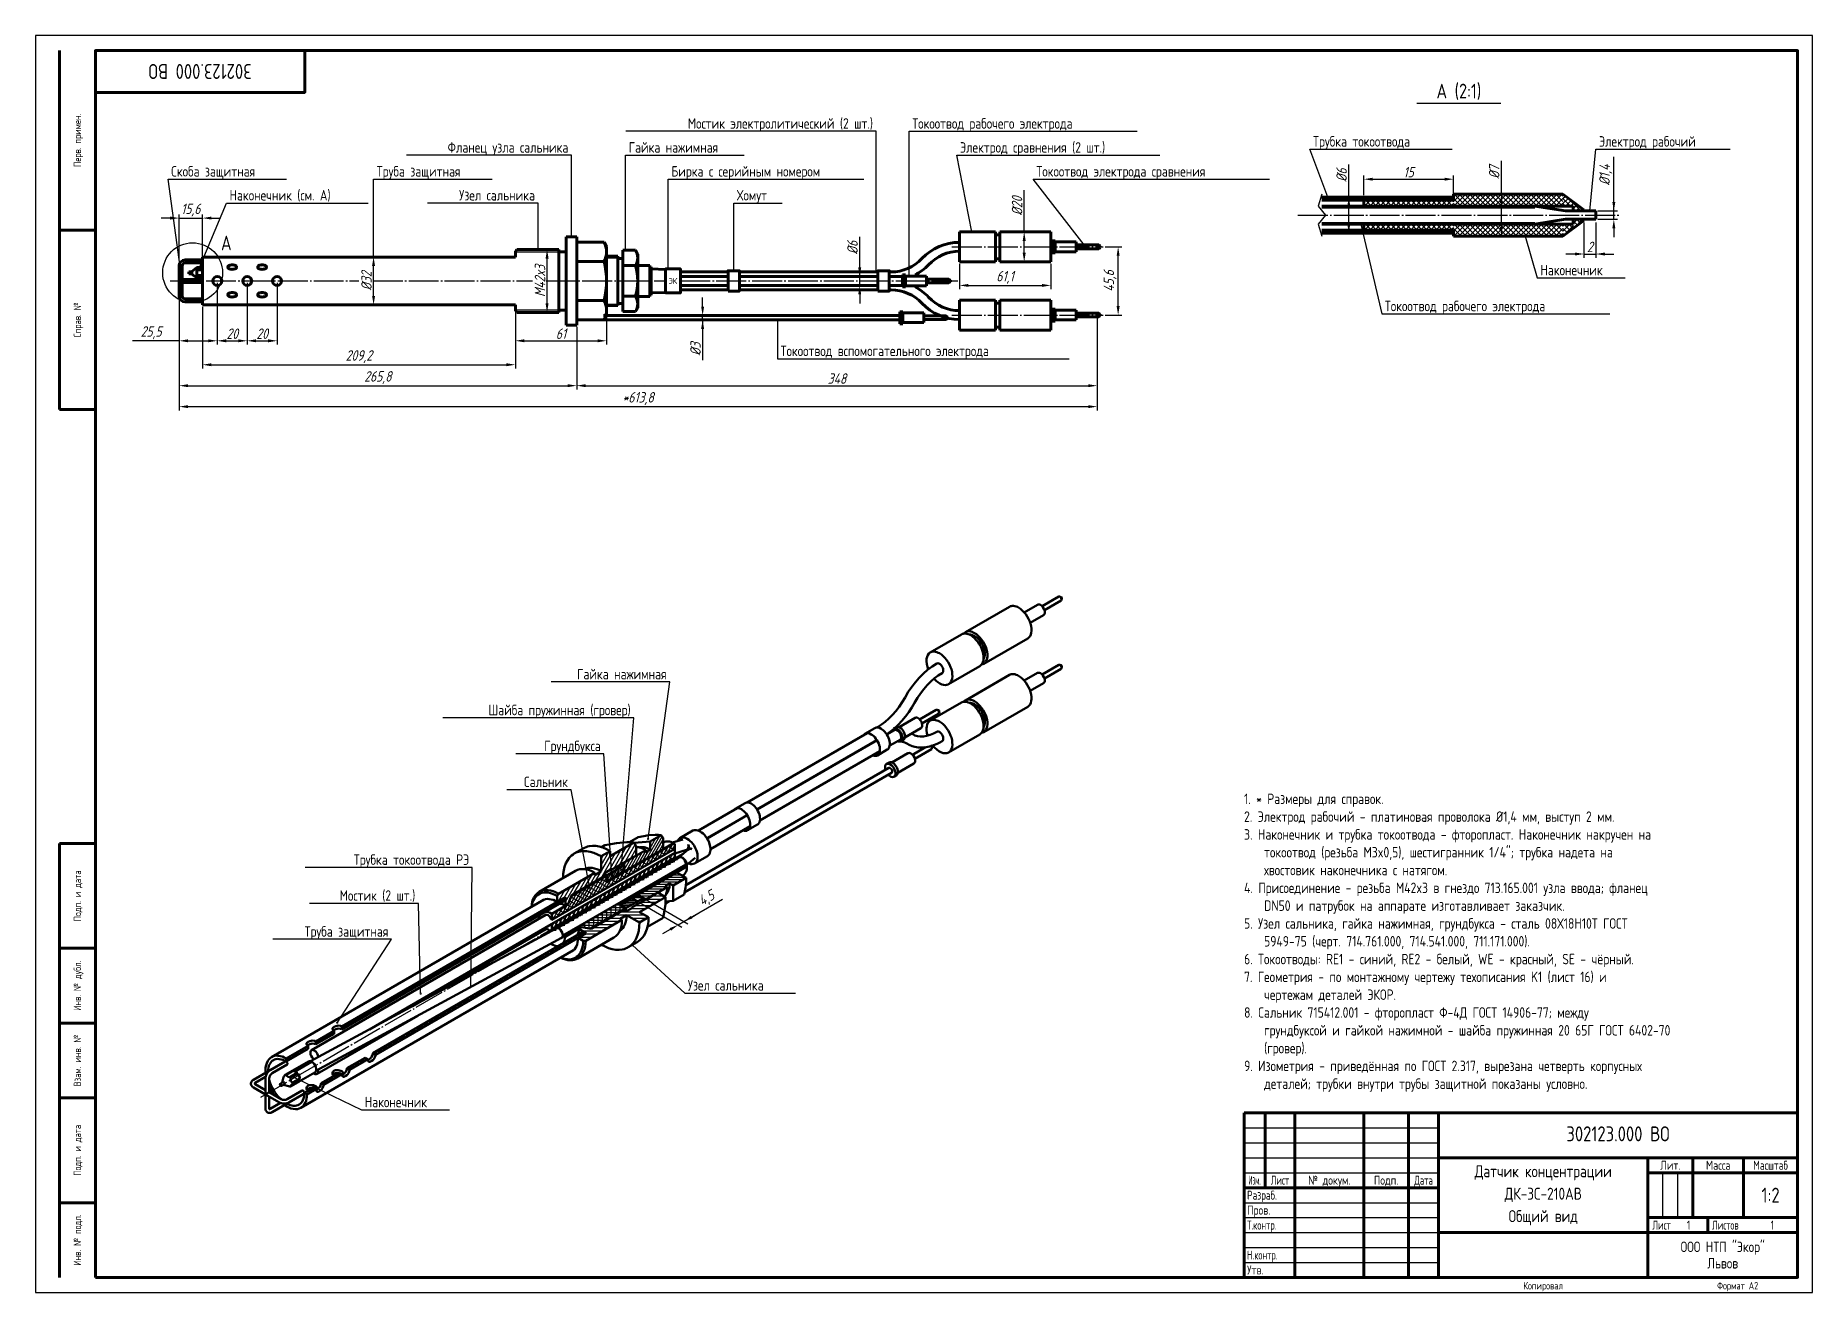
# Model space of a CAD drawing. Header units: metres. Extents: x 0 to 1188, y 0 to 840.
import ezdxf
from ezdxf.enums import TextEntityAlignment as Align

# ---------------------------------------------------------------- set-up
doc = ezdxf.new("R2010")
doc.units = ezdxf.units.M
doc.linetypes.add('DK3S_CENTER', pattern=[24, 20, -1.5, 1, -1.5])
for name, color, linetype, lineweight in [('DK3S_AXIS', 7, 'DK3S_CENTER', 30), ('DK3S_CONTOUR', 7, 'Continuous', 60), ('DK3S_DIM', 7, 'Continuous', 25), ('DK3S_FRAME', 7, 'Continuous', 60), ('DK3S_ISO', 7, 'Continuous', 50), ('DK3S_TEXT', 7, 'Continuous', 25), ('DK3S_THIN', 7, 'Continuous', 30)]:
    doc.layers.add(name, color=color, linetype=linetype, lineweight=lineweight)
doc.styles.add('DK3S_GOST', font='GOST.shx', dxfattribs={"oblique": 15})
doc.dimstyles.new('DK3S', dxfattribs={"dimscale": 2, "dimtxt": 3.5, "dimasz": 3, "dimexe": 1.25, "dimexo": 0.625, "dimtad": 1, "dimdec": 1, "dimtxsty": 'DK3S_GOST', "dimcen": 2.5, "dimazin": 3, "dimtfac": 1, "dimtix": 1, "dimtmove": 0, "dimatfit": 3})

msp = doc.modelspace()

# ---------------------------------------------------------------- texts
at = {"layer": 'DK3S_TEXT', "style": 'DK3S_GOST'}
for s, height, rotation, p in [('302123.000 ВО', 10, 180, (110, 816)), ('Перв. примен.', 5, 90, (28, 770)), ('Справ. №', 5, 90, (28, 650)), ('Подп. и дата', 5, 90, (28, 265)), ('Инв. № дубл.', 5, 90, (28, 205)), ('Взам. инв. №', 5, 90, (28, 155)), ('Подп. и дата', 5, 90, (28, 95)), ('Инв. № подл.', 5, 90, (28, 35))]:
    msp.add_text(s, height=height, rotation=rotation, dxfattribs=at).set_placement(p, align=Align.MIDDLE_CENTER)
for s, height, p in [('А (2:1)', 9.8, (951.6, 798)), ('302123.000 ВО', 10, (1058, 101)), ('Датчик концентрации', 8, (1008, 77)), ('Лит.', 6, (1093, 82)), ('Масса', 6, (1125, 82)), ('№ докум.', 6, (865, 72)), ('Подп.', 6, (903, 72)), ('ДК-3С-210АВ', 8, (1008, 62)), ('Общий вид', 8, (1008, 47)), ('ООО НТП "Экор"', 7, (1128, 27)), ('Львов', 7, (1128, 16)), ('Копировал', 5, (1008, 2)), ('Формат А2', 5, (1138, 2))]:
    msp.add_text(s, height=height, dxfattribs=at).set_placement(p, align=Align.CENTER)
for s, p in [('Мостик электролитический (2 шт.)', (559.9, 777.75)), ('Фланец узла сальника', (356.2, 761.75)), ('Узел сальника', (333.9, 729.75)), ('Гайка нажимная', (421.9, 409.75)), ('Шайба пружинная (гровер)', (397.9, 385.75)), ('Грундбукса', (377.9, 361.75)), ('Сальник', (355.9, 337.75)), ('Трубка токоотвода РЭ', (289.9, 285.75)), ('Мостик (2 шт.)', (253.9, 261.75)), ('Труба защитная', (235.9, 237.75))]:
    msp.add_text(s, height=7, dxfattribs=at).set_placement(p, align=Align.RIGHT)
for s, height, p in [('Токоотвод рабочего электрода', 7, (586.1, 777.75)), ('Трубка токоотвода', 7, (854.1, 765.75)), ('Электрод рабочий', 7, (1045.3, 765.75)), ('Гайка нажимная', 7, (396.6, 761.75)), ('Электрод сравнения (2 шт.)', 7, (618.1, 761.75)), ('Скоба защитная', 7, (90.7, 745.75)), ('Труба защитная', 7, (228.1, 745.75)), ('Бирка с серийным номером', 7, (425.1, 745.75)), ('Токоотвод электрода сравнения', 7, (669.1, 745.75)), ('Наконечник (см. А)', 7, (129.7, 729.75)), ('Хомут', 7, (468.9, 729.75)), ('А', 9.8, (124, 696.5)), ('Наконечник', 7, (1006.1, 679.75)), ('Токоотвод рабочего электрода', 7, (902.1, 655.75)), ('Токоотвод вспомогательного электрода', 7, (498.1, 625.75)), ('1. * Размеры для справок.', 7, (808, 326.4)), ('2. Электрод рабочий - платиновая проволока Ø1,4 мм, выступ 2 мм.', 7, (808, 314.5)), ('3. Наконечник и трубка токоотвода - фторопласт. Наконечник накручен на', 7, (808, 302.6)), ('токоотвод (резьба M3x0,5), шестигранник 1/4"; трубка надета на', 7, (821.38, 290.7)), ('4. Присоединение - резьба M42x3 в гнездо 713.165.001 узла ввода; фланец', 7, (808, 266.9)), ('хвостовик наконечника с натягом.', 7, (821.38, 278.8)), ('DN50 и патрубок на аппарате изготавливает заказчик.', 7, (821.38, 255)), ('5. Узел сальника, гайка нажимная, грундбукса - сталь 08Х18Н10Т ГОСТ', 7, (808, 243.1)), ('5949-75 (черт. 714.761.000, 714.541.000, 711.171.000).', 7, (821.38, 231.2)), ('6. Токоотводы: RE1 - синий, RE2 - белый, WE - красный, SE - чёрный.', 7, (808, 219.3)), ('7. Геометрия - по монтажному чертежу техописания K1 (лист 16) и', 7, (808, 207.4)), ('Узел сальника', 7, (436.1, 201.75)), ('чертежам деталей ЭКОР.', 7, (821.38, 195.5)), ('8. Сальник 715412.001 - фторопласт Ф-4Д ГОСТ 14906-77; между', 7, (808, 183.6)), ('грундбуксой и гайкой нажимной - шайба пружинная 20 65Г ГОСТ 6402-70', 7, (821.38, 171.7)), ('(гровер).', 7, (821.38, 159.8)), ('9. Изометрия - приведённая по ГОСТ 2.317, вырезана четверть корпусных', 7, (808, 147.9)), ('деталей; трубки внутри трубы защитной показаны условно.', 7, (821.38, 136)), ('Наконечник', 7, (220.1, 123.75)), ('Пров.', 6, (810, 52)), ('1', 6, (1104, 42)), ('1', 6, (1160, 42)), ('Утв.', 6, (810, 12))]:
    msp.add_text(s, height=height, dxfattribs=at).set_placement(p)
for s, height, p in [('ЭК', 4, (426.15, 676)), ('1:2', 10, (1160, 65))]:
    msp.add_text(s, height=height, dxfattribs=at).set_placement(p, align=Align.MIDDLE_CENTER)
for s, width, p in [('Масштаб', 0.937053, (1160, 82)), ('Изм.', 0.528497, (815, 72)), ('Лист', 0.778907, (832, 72)), ('Дата', 0.778907, (928, 72))]:
    msp.add_text(s, height=6, dxfattribs=dict(at, width=width)).set_placement(p, align=Align.CENTER)
for s, width, p in [('Разраб.', 0.922237, (810, 62)), ('Т.контр.', 0.846367, (810, 42)), ('Лист', 0.778907, (1081, 42)), ('Листов', 0.810438, (1121, 42)), ('Н.контр.', 0.846367, (810, 22))]:
    msp.add_text(s, height=6, dxfattribs=dict(at, width=width)).set_placement(p)

# ---------------------------------------------------------------- blocks, each defined once
blk = doc.blocks.new('*D3')
at = {"layer": 'Defpoints', "color": 0}
for p in [(96, 676), (121.5, 676), (121.5, 636)]:
    blk.add_point(p, dxfattribs=at)
at = {"layer": 'DK3S_DIM', "color": 0, "lineweight": -2}
for p, q in [((96, 674.8), (96, 633.5)), ((121.5, 674.8), (121.5, 633.5)), ((96, 636), (64.8, 636)), ((102, 636), (115.5, 636))]:
    blk.add_line(p, q, dxfattribs=at)
at = {"layer": 'DK3S_DIM', "color": 0}
for points in [[(102, 637), (102, 635), (96, 636)], [(115.5, 635), (115.5, 637), (121.5, 636)]]:
    blk.add_solid(points, dxfattribs=at)
at = {"layer": 'DK3S_DIM', "color": 0, "insert": (77.3, 641.4), "char_height": 7, "attachment_point": 5, "style": 'DK3S_GOST'}
blk.add_mtext('25,5', dxfattribs=at)
blk = doc.blocks.new('*D4')
at = {"layer": 'Defpoints', "color": 0}
for p in [(121.5, 676), (141.5, 676), (141.5, 636)]:
    blk.add_point(p, dxfattribs=at)
at = {"layer": 'DK3S_DIM', "color": 0, "lineweight": -2}
for p, q in [((121.5, 674.75), (121.5, 633.5)), ((141.5, 674.75), (141.5, 633.5)), ((127.5, 636), (135.5, 636))]:
    blk.add_line(p, q, dxfattribs=at)
at = {"layer": 'DK3S_DIM', "color": 0}
for points in [[(127.5, 637), (127.5, 635), (121.5, 636)], [(135.5, 635), (135.5, 637), (141.5, 636)]]:
    blk.add_solid(points, dxfattribs=at)
at = {"layer": 'DK3S_DIM', "color": 0, "insert": (131.5, 640.75), "char_height": 7, "attachment_point": 5, "style": 'DK3S_GOST'}
blk.add_mtext('20', dxfattribs=at)
blk = doc.blocks.new('*D5')
at = {"layer": 'Defpoints', "color": 0}
for p in [(141.5, 676), (161.5, 676), (161.5, 636)]:
    blk.add_point(p, dxfattribs=at)
at = {"layer": 'DK3S_DIM', "color": 0, "lineweight": -2}
for p, q in [((141.5, 674.75), (141.5, 633.5)), ((161.5, 674.75), (161.5, 633.5)), ((147.5, 636), (155.5, 636))]:
    blk.add_line(p, q, dxfattribs=at)
at = {"layer": 'DK3S_DIM', "color": 0}
for points in [[(147.5, 637), (147.5, 635), (141.5, 636)], [(155.5, 635), (155.5, 637), (161.5, 636)]]:
    blk.add_solid(points, dxfattribs=at)
at = {"layer": 'DK3S_DIM', "color": 0, "insert": (151.5, 640.75), "char_height": 7, "attachment_point": 5, "style": 'DK3S_GOST'}
blk.add_mtext('20', dxfattribs=at)
blk = doc.blocks.new('*D6')
at = {"layer": 'Defpoints', "color": 0}
for p in [(111.6, 660), (320.8, 660), (320.8, 620)]:
    blk.add_point(p, dxfattribs=at)
at = {"layer": 'DK3S_DIM', "color": 0, "lineweight": -2}
for p, q in [((111.6, 658.8), (111.6, 617.5)), ((320.8, 658.8), (320.8, 617.5)), ((117.6, 620), (314.8, 620))]:
    blk.add_line(p, q, dxfattribs=at)
at = {"layer": 'DK3S_DIM', "color": 0}
for points in [[(117.6, 621), (117.6, 619), (111.6, 620)], [(314.8, 619), (314.8, 621), (320.8, 620)]]:
    blk.add_solid(points, dxfattribs=at)
at = {"layer": 'DK3S_DIM', "color": 0, "insert": (216.2, 625.4), "char_height": 7, "attachment_point": 5, "style": 'DK3S_GOST'}
blk.add_mtext('209,2', dxfattribs=at)
blk = doc.blocks.new('*D7')
at = {"layer": 'Defpoints', "color": 0}
for p in [(96, 676), (361.8, 646.5), (361.8, 606)]:
    blk.add_point(p, dxfattribs=at)
at = {"layer": 'DK3S_DIM', "color": 0, "lineweight": -2}
for p, q in [((96, 674.8), (96, 603.5)), ((361.8, 645.2), (361.8, 603.5)), ((102, 606), (355.8, 606))]:
    blk.add_line(p, q, dxfattribs=at)
at = {"layer": 'DK3S_DIM', "color": 0}
for points in [[(102, 607), (102, 605), (96, 606)], [(355.8, 605), (355.8, 607), (361.8, 606)]]:
    blk.add_solid(points, dxfattribs=at)
at = {"layer": 'DK3S_DIM', "color": 0, "insert": (228.9, 611.4), "char_height": 7, "attachment_point": 5, "style": 'DK3S_GOST'}
blk.add_mtext('265,8', dxfattribs=at)
blk = doc.blocks.new('*D8')
at = {"layer": 'Defpoints', "color": 0}
for p in [(361.8, 646.5), (709.8, 653.2), (709.8, 606)]:
    blk.add_point(p, dxfattribs=at)
at = {"layer": 'DK3S_DIM', "color": 0, "lineweight": -2}
for p, q in [((361.8, 645.25), (361.8, 603.5)), ((709.8, 651.95), (709.8, 603.5)), ((367.8, 606), (703.8, 606))]:
    blk.add_line(p, q, dxfattribs=at)
at = {"layer": 'DK3S_DIM', "color": 0}
for points in [[(367.8, 607), (367.8, 605), (361.8, 606)], [(703.8, 605), (703.8, 607), (709.8, 606)]]:
    blk.add_solid(points, dxfattribs=at)
at = {"layer": 'DK3S_DIM', "color": 0, "insert": (535.8, 610.75), "char_height": 7, "attachment_point": 5, "style": 'DK3S_GOST'}
blk.add_mtext('348', dxfattribs=at)
blk = doc.blocks.new('*D9')
at = {"layer": 'Defpoints', "color": 0}
for p in [(96, 676), (709.8, 653.2), (709.8, 592)]:
    blk.add_point(p, dxfattribs=at)
at = {"layer": 'DK3S_DIM', "color": 0, "lineweight": -2}
for p, q in [((96, 674.8), (96, 589.5)), ((709.8, 652), (709.8, 589.5)), ((102, 592), (703.8, 592))]:
    blk.add_line(p, q, dxfattribs=at)
at = {"layer": 'DK3S_DIM', "color": 0}
for points in [[(102, 593), (102, 591), (96, 592)], [(703.8, 591), (703.8, 593), (709.8, 592)]]:
    blk.add_solid(points, dxfattribs=at)
at = {"layer": 'DK3S_DIM', "color": 0, "insert": (402.9, 597.4), "char_height": 7, "attachment_point": 5, "style": 'DK3S_GOST'}
blk.add_mtext('*613,8', dxfattribs=at)
blk = doc.blocks.new('*D10')
at = {"layer": 'Defpoints', "color": 0}
for p in [(111.6, 718), (96, 690), (111.6, 690)]:
    blk.add_point(p, dxfattribs=at)
at = {"layer": 'DK3S_DIM', "color": 0, "lineweight": -2}
for p, q in [((90, 718), (84, 718)), ((96, 691.2), (96, 720.5)), ((96, 718), (111.6, 718)), ((111.6, 691.2), (111.6, 720.5)), ((117.6, 718), (123.6, 718))]:
    blk.add_line(p, q, dxfattribs=at)
at = {"layer": 'DK3S_DIM', "color": 0}
for points in [[(90, 717), (90, 719), (96, 718)], [(117.6, 719), (117.6, 717), (111.6, 718)]]:
    blk.add_solid(points, dxfattribs=at)
at = {"layer": 'DK3S_DIM', "color": 0, "insert": (103.8, 723.4), "char_height": 7, "attachment_point": 5, "style": 'DK3S_GOST'}
blk.add_mtext('15,6', dxfattribs=at)
blk = doc.blocks.new('*D11')
at = {"layer": 'Defpoints', "color": 0}
for p in [(226, 692), (226, 692), (226, 660)]:
    blk.add_point(p, dxfattribs=at)
at = {"layer": 'DK3S_DIM', "color": 0, "lineweight": -2}
for p, q in [((224.75, 692), (223.5, 692)), ((226, 666), (226, 686)), ((224.75, 660), (223.5, 660))]:
    blk.add_line(p, q, dxfattribs=at)
at = {"layer": 'DK3S_DIM', "color": 0}
for points in [[(227, 686), (225, 686), (226, 692)], [(225, 666), (227, 666), (226, 660)]]:
    blk.add_solid(points, dxfattribs=at)
at = {"layer": 'DK3S_DIM', "color": 0, "insert": (221.25, 676), "char_height": 7, "attachment_point": 5, "rotation": 90, "style": 'DK3S_GOST'}
blk.add_mtext('%%c32', dxfattribs=at)
blk = doc.blocks.new('*D12')
at = {"layer": 'Defpoints', "color": 0}
for p in [(342, 697), (342, 697), (342, 655)]:
    blk.add_point(p, dxfattribs=at)
at = {"layer": 'DK3S_DIM', "color": 0, "lineweight": -2}
for p, q in [((340.75, 697), (339.5, 697)), ((342, 661), (342, 691)), ((340.75, 655), (339.5, 655))]:
    blk.add_line(p, q, dxfattribs=at)
at = {"layer": 'DK3S_DIM', "color": 0}
for points in [[(343, 691), (341, 691), (342, 697)], [(341, 661), (343, 661), (342, 655)]]:
    blk.add_solid(points, dxfattribs=at)
at = {"layer": 'DK3S_DIM', "color": 0, "insert": (337.25, 676), "char_height": 7, "attachment_point": 5, "rotation": 90, "style": 'DK3S_GOST'}
blk.add_mtext('M42x3', dxfattribs=at)
blk = doc.blocks.new('*D13')
at = {"layer": 'Defpoints', "color": 0}
for p in [(320.8, 655), (381.8, 653), (381.8, 636)]:
    blk.add_point(p, dxfattribs=at)
at = {"layer": 'DK3S_DIM', "color": 0, "lineweight": -2}
for p, q in [((320.8, 653.75), (320.8, 633.5)), ((381.8, 651.75), (381.8, 633.5)), ((326.8, 636), (375.8, 636))]:
    blk.add_line(p, q, dxfattribs=at)
at = {"layer": 'DK3S_DIM', "color": 0}
for points in [[(326.8, 637), (326.8, 635), (320.8, 636)], [(375.8, 635), (375.8, 637), (381.8, 636)]]:
    blk.add_solid(points, dxfattribs=at)
at = {"layer": 'DK3S_DIM', "color": 0, "insert": (351.3, 640.75), "char_height": 7, "attachment_point": 5, "style": 'DK3S_GOST'}
blk.add_mtext('61', dxfattribs=at)
blk = doc.blocks.new('*D14')
at = {"layer": 'Defpoints', "color": 0}
for p in [(551, 679), (551, 679), (551, 673)]:
    blk.add_point(p, dxfattribs=at)
at = {"layer": 'DK3S_DIM', "color": 0, "lineweight": -2}
for p, q in [((551, 679), (551, 705.5)), ((551, 685), (551, 691)), ((549.8, 679), (548.5, 679)), ((551, 673), (551, 679)), ((549.8, 673), (548.5, 673)), ((551, 667), (551, 661))]:
    blk.add_line(p, q, dxfattribs=at)
at = {"layer": 'DK3S_DIM', "color": 0}
for points in [[(550, 685), (552, 685), (551, 679)], [(552, 667), (550, 667), (551, 673)]]:
    blk.add_solid(points, dxfattribs=at)
at = {"layer": 'DK3S_DIM', "color": 0, "insert": (546.2, 698.3), "char_height": 7, "attachment_point": 5, "rotation": 90, "style": 'DK3S_GOST'}
blk.add_mtext('%%c6', dxfattribs=at)
blk = doc.blocks.new('*D15')
at = {"layer": 'Defpoints', "color": 0}
for p in [(446, 652.9), (446, 652.9), (446, 649.9)]:
    blk.add_point(p, dxfattribs=at)
at = {"layer": 'DK3S_DIM', "color": 0, "lineweight": -2}
for p, q in [((446, 658.9), (446, 664.9)), ((444.8, 652.9), (443.5, 652.9)), ((444.8, 649.9), (443.5, 649.9)), ((446, 649.9), (446, 652.9)), ((446, 649.9), (446, 623.1)), ((446, 643.9), (446, 637.9))]:
    blk.add_line(p, q, dxfattribs=at)
at = {"layer": 'DK3S_DIM', "color": 0}
for points in [[(445, 658.9), (447, 658.9), (446, 652.9)], [(447, 643.9), (445, 643.9), (446, 649.9)]]:
    blk.add_solid(points, dxfattribs=at)
at = {"layer": 'DK3S_DIM', "color": 0, "insert": (441.2, 630.5), "char_height": 7, "attachment_point": 5, "rotation": 90, "style": 'DK3S_GOST'}
blk.add_mtext('%%c3', dxfattribs=at)
blk = doc.blocks.new('*D16')
at = {"layer": 'Defpoints', "color": 0}
for p in [(661, 708.8), (661, 708.8), (661, 688.8)]:
    blk.add_point(p, dxfattribs=at)
at = {"layer": 'DK3S_DIM', "color": 0, "lineweight": -2}
for p, q in [((661, 708.8), (661, 736.7)), ((659.8, 708.8), (658.5, 708.8)), ((661, 694.8), (661, 702.8)), ((659.8, 688.8), (658.5, 688.8))]:
    blk.add_line(p, q, dxfattribs=at)
at = {"layer": 'DK3S_DIM', "color": 0}
for points in [[(662, 702.8), (660, 702.8), (661, 708.8)], [(660, 694.8), (662, 694.8), (661, 688.8)]]:
    blk.add_solid(points, dxfattribs=at)
at = {"layer": 'DK3S_DIM', "color": 0, "insert": (656.2, 726.1), "char_height": 7, "attachment_point": 5, "rotation": 90, "style": 'DK3S_GOST'}
blk.add_mtext('%%c20', dxfattribs=at)
blk = doc.blocks.new('*D17')
at = {"layer": 'Defpoints', "color": 0}
for p in [(617.7, 688.8), (678.8, 688.8), (678.8, 673)]:
    blk.add_point(p, dxfattribs=at)
at = {"layer": 'DK3S_DIM', "color": 0, "lineweight": -2}
for p, q in [((617.7, 687.5), (617.7, 670.5)), ((678.8, 687.5), (678.8, 670.5)), ((623.7, 673), (672.8, 673))]:
    blk.add_line(p, q, dxfattribs=at)
at = {"layer": 'DK3S_DIM', "color": 0}
for points in [[(623.7, 674), (623.7, 672), (617.7, 673)], [(672.8, 672), (672.8, 674), (678.8, 673)]]:
    blk.add_solid(points, dxfattribs=at)
at = {"layer": 'DK3S_DIM', "color": 0, "insert": (648.2, 678.4), "char_height": 7, "attachment_point": 5, "style": 'DK3S_GOST'}
blk.add_mtext('61,1', dxfattribs=at)
blk = doc.blocks.new('*D18')
at = {"layer": 'Defpoints', "color": 0}
for p in [(713.8, 698.8), (723.8, 698.8), (713.8, 653.2)]:
    blk.add_point(p, dxfattribs=at)
at = {"layer": 'DK3S_DIM', "color": 0, "lineweight": -2}
for p, q in [((715.1, 698.8), (726.3, 698.8)), ((723.8, 659.2), (723.8, 692.8)), ((715.1, 653.2), (726.3, 653.2))]:
    blk.add_line(p, q, dxfattribs=at)
at = {"layer": 'DK3S_DIM', "color": 0}
for points in [[(724.8, 692.8), (722.8, 692.8), (723.8, 698.8)], [(722.8, 659.2), (724.8, 659.2), (723.8, 653.2)]]:
    blk.add_solid(points, dxfattribs=at)
at = {"layer": 'DK3S_DIM', "color": 0, "insert": (718.4, 676), "char_height": 7, "attachment_point": 5, "rotation": 90, "style": 'DK3S_GOST'}
blk.add_mtext('45,6', dxfattribs=at)
blk = doc.blocks.new('*D19')
at = {"layer": 'Defpoints', "color": 0}
for p in [(1043.2, 722.8), (1043.2, 717.2), (1055.2, 722.8)]:
    blk.add_point(p, dxfattribs=at)
at = {"layer": 'DK3S_DIM', "color": 0, "lineweight": -2}
for p, q in [((1055.2, 722.8), (1055.2, 759)), ((1055.2, 728.8), (1055.2, 734.8)), ((1044.5, 722.8), (1057.7, 722.8)), ((1044.5, 717.2), (1057.7, 717.2)), ((1055.2, 717.2), (1055.2, 722.8)), ((1055.2, 711.2), (1055.2, 705.2))]:
    blk.add_line(p, q, dxfattribs=at)
at = {"layer": 'DK3S_DIM', "color": 0}
for points in [[(1054.2, 728.8), (1056.2, 728.8), (1055.2, 722.8)], [(1056.2, 711.2), (1054.2, 711.2), (1055.2, 717.2)]]:
    blk.add_solid(points, dxfattribs=at)
at = {"layer": 'DK3S_DIM', "color": 0, "insert": (1049.8, 746.9), "char_height": 7, "attachment_point": 5, "rotation": 90, "style": 'DK3S_GOST'}
blk.add_mtext('%%c1,4', dxfattribs=at)
blk = doc.blocks.new('*D20')
at = {"layer": 'Defpoints', "color": 0}
for p in [(1035.2, 716.4), (1043.2, 716.4), (1043.2, 694)]:
    blk.add_point(p, dxfattribs=at)
at = {"layer": 'DK3S_DIM', "color": 0, "lineweight": -2}
for p, q in [((1035.2, 715.15), (1035.2, 691.5)), ((1043.2, 715.15), (1043.2, 691.5)), ((1029.2, 694), (1023.2, 694)), ((1035.2, 694), (1043.2, 694)), ((1049.2, 694), (1055.2, 694))]:
    blk.add_line(p, q, dxfattribs=at)
at = {"layer": 'DK3S_DIM', "color": 0}
for points in [[(1029.2, 693), (1029.2, 695), (1035.2, 694)], [(1049.2, 695), (1049.2, 693), (1043.2, 694)]]:
    blk.add_solid(points, dxfattribs=at)
at = {"layer": 'DK3S_DIM', "color": 0, "insert": (1039.2, 698.75), "char_height": 7, "attachment_point": 5, "style": 'DK3S_GOST'}
blk.add_mtext('2', dxfattribs=at)
blk = doc.blocks.new('*D21')
at = {"layer": 'Defpoints', "color": 0}
for p in [(878, 732), (878, 732), (878, 708)]:
    blk.add_point(p, dxfattribs=at)
at = {"layer": 'DK3S_DIM', "color": 0, "lineweight": -2}
for p, q in [((878, 732), (878, 753.9)), ((876.8, 732), (875.5, 732)), ((878, 714), (878, 726)), ((876.8, 708), (875.5, 708))]:
    blk.add_line(p, q, dxfattribs=at)
at = {"layer": 'DK3S_DIM', "color": 0}
for points in [[(879, 726), (877, 726), (878, 732)], [(877, 714), (879, 714), (878, 708)]]:
    blk.add_solid(points, dxfattribs=at)
at = {"layer": 'DK3S_DIM', "color": 0, "insert": (873.2, 746.7), "char_height": 7, "attachment_point": 5, "rotation": 90, "style": 'DK3S_GOST'}
blk.add_mtext('%%c6', dxfattribs=at)
blk = doc.blocks.new('*D22')
at = {"layer": 'Defpoints', "color": 0}
for p in [(980, 734), (980, 734), (980, 706)]:
    blk.add_point(p, dxfattribs=at)
at = {"layer": 'DK3S_DIM', "color": 0, "lineweight": -2}
for p, q in [((980, 734), (980, 756.2)), ((978.8, 734), (977.5, 734)), ((980, 712), (980, 728)), ((978.8, 706), (977.5, 706))]:
    blk.add_line(p, q, dxfattribs=at)
at = {"layer": 'DK3S_DIM', "color": 0}
for points in [[(981, 728), (979, 728), (980, 734)], [(979, 712), (981, 712), (980, 706)]]:
    blk.add_solid(points, dxfattribs=at)
at = {"layer": 'DK3S_DIM', "color": 0, "insert": (975.2, 748.7), "char_height": 7, "attachment_point": 5, "rotation": 90, "style": 'DK3S_GOST'}
blk.add_mtext('%%c7', dxfattribs=at)
blk = doc.blocks.new('*D23')
at = {"layer": 'Defpoints', "color": 0}
for p in [(948, 744), (888, 732), (948, 732)]:
    blk.add_point(p, dxfattribs=at)
at = {"layer": 'DK3S_DIM', "color": 0, "lineweight": -2}
for p, q in [((888, 733.25), (888, 746.5)), ((894, 744), (942, 744)), ((948, 733.25), (948, 746.5))]:
    blk.add_line(p, q, dxfattribs=at)
at = {"layer": 'DK3S_DIM', "color": 0}
for points in [[(894, 745), (894, 743), (888, 744)], [(942, 743), (942, 745), (948, 744)]]:
    blk.add_solid(points, dxfattribs=at)
at = {"layer": 'DK3S_DIM', "color": 0, "insert": (918, 748.75), "char_height": 7, "attachment_point": 5, "style": 'DK3S_GOST'}
blk.add_mtext('15', dxfattribs=at)
blk = doc.blocks.new('*D24')
at = {"layer": 'Defpoints', "color": 0}
for p in [(406.4, 263.5), (402.5, 261.3), (433.5, 247.9)]:
    blk.add_point(p, dxfattribs=at)
at = {"layer": 'DK3S_DIM', "color": 0, "lineweight": -2}
for p, q in [((407.7, 262.8), (436, 246.4)), ((433.5, 247.9), (459.2, 262.8)), ((403.8, 260.5), (432.1, 244.2)), ((438.7, 250.9), (443.9, 253.9)), ((424.4, 242.6), (419.2, 239.6)), ((429.6, 245.6), (433.5, 247.9))]:
    blk.add_line(p, q, dxfattribs=at)
at = {"layer": 'DK3S_DIM', "color": 0}
for points in [[(438.2, 251.7), (439.2, 250), (433.5, 247.9)], [(424.9, 241.8), (423.9, 243.5), (429.6, 245.6)]]:
    blk.add_solid(points, dxfattribs=at)
at = {"layer": 'DK3S_DIM', "color": 0, "insert": (448.8, 263), "char_height": 7, "attachment_point": 5, "rotation": 30, "style": 'DK3S_GOST'}
blk.add_mtext('4,5', dxfattribs=at)

# ---------------------------------------------------------------- dimensions: what is measured, and where the dimension line sits
at = {"layer": 'DK3S_DIM'}
for base, p1, p2, text, picture, middle in [((878, 732), (878, 708), (878, 732), '%%c6', '*D21', (878, 746.69)), ((980, 734), (980, 706), (980, 734), '%%c7', '*D22', (980, 748.69)), ((1055.2, 722.8), (1043.2, 717.2), (1043.2, 722.8), '%%c1,4', '*D19', (1055.2, 746.9)), ((661, 708.8), (661, 688.8), (661, 708.8), '%%c<>', '*D16', (661, 726.14)), ((551, 679), (551, 673), (551, 679), '%%c<>', '*D14', (551, 698.25)), ((446, 652.9), (446, 649.9), (446, 652.9), '%%c<>', '*D15', (446, 630.51))]:
    dim = msp.add_linear_dim(base=base, p1=p1, p2=p2, angle=90, text=text, dimstyle='DK3S', dxfattribs=at)
    dim.commit()
    dim.dimension.update_dxf_attribs({"geometry": picture, "text_midpoint": middle, "dimtype": 160})
for base, p1, p2, text, picture, middle in [((948, 744), (888, 732), (948, 732), '15', '*D23', (918, 748.75)), ((1043.2, 694), (1035.2, 716.4), (1043.2, 716.4), '2', '*D20', (1039.2, 698.75)), ((709.8, 592), (96, 676), (709.8, 653.2), '*<>', '*D9', (402.9, 597.42))]:
    dim = msp.add_linear_dim(base=base, p1=p1, p2=p2, text=text, dimstyle='DK3S', dxfattribs=at)
    dim.commit()
    dim.dimension.update_dxf_attribs({"geometry": picture, "text_midpoint": middle})
for base, p1, p2, picture, middle in [((111.6, 718), (96, 690), (111.6, 690), '*D10', (103.8, 723.42)), ((678.8, 673), (617.7, 688.8), (678.8, 688.8), '*D17', (648.25, 678.42)), ((361.8, 606), (96, 676), (361.8, 646.5), '*D7', (228.9, 611.42)), ((141.5, 636), (121.5, 676), (141.5, 676), '*D4', (131.5, 640.75)), ((161.5, 636), (141.5, 676), (161.5, 676), '*D5', (151.5, 640.75)), ((320.8, 620), (111.6, 660), (320.8, 660), '*D6', (216.2, 625.42)), ((381.8, 636), (320.8, 655), (381.8, 653), '*D13', (351.3, 640.75)), ((709.8, 606), (361.8, 646.5), (709.8, 653.2), '*D8', (535.8, 610.75))]:
    dim = msp.add_linear_dim(base=base, p1=p1, p2=p2, dimstyle='DK3S', dxfattribs=at)
    dim.commit()
    dim.dimension.update_dxf_attribs({"geometry": picture, "text_midpoint": middle})
for base, p1, p2, text, picture, middle in [((226, 692), (226, 660), (226, 692), '%%c<>', '*D11', (221.25, 676)), ((342, 697), (342, 655), (342, 697), 'M<>x3', '*D12', (337.25, 676))]:
    dim = msp.add_linear_dim(base=base, p1=p1, p2=p2, angle=90, text=text, dimstyle='DK3S', dxfattribs=at)
    dim.commit()
    dim.dimension.update_dxf_attribs({"geometry": picture, "text_midpoint": middle})
dim = msp.add_linear_dim(base=(723.8, 698.8), p1=(713.8, 653.2), p2=(713.8, 698.8), angle=90, dimstyle='DK3S', dxfattribs=at)
dim.commit()
dim.dimension.update_dxf_attribs({"geometry": '*D18', "text_midpoint": (718.38, 676)})
dim = msp.add_linear_dim(base=(121.5, 636), p1=(96, 676), p2=(121.5, 676), dimstyle='DK3S', dxfattribs=at)
dim.commit()
dim.dimension.update_dxf_attribs({"geometry": '*D3', "text_midpoint": (77.34, 636), "dimtype": 160})
dim = msp.add_linear_dim(base=(433.47, 247.88), p1=(402.51, 261.25), p2=(406.41, 263.5), angle=30, dimstyle='DK3S', dxfattribs=at)
dim.commit()
dim.dimension.update_dxf_attribs({"geometry": '*D24', "text_midpoint": (451.55, 258.32), "dimtype": 160, "oblique_angle": -60})

# ---------------------------------------------------------------- linework, layer by layer
at = {"layer": 'DK3S_AXIS'}
for p, q in [((844, 720), (1059.2, 720)), ((612.7, 698.8), (713.8, 698.8)), ((90, 676), (216.25, 676)), ((225.5, 676), (332.25, 676)), ((341.5, 676), (421.2, 676)), ((431.1, 676), (616.7, 676)), ((612.7, 653.2), (713.8, 653.2)), ((150.62, 130.58), (439.18, 297.18))]:
    msp.add_line(p, q, dxfattribs=at)
at = {"layer": 'DK3S_CONTOUR'}
for p, q in [((860, 732), (948, 732)), ((860, 730), (948, 730)), ((860, 726), (888, 726)), ((888, 726), (888, 730)), ((888, 726), (1028, 726)), ((948, 730), (948, 734)), ((948, 734), (1021.2, 734)), ((1002.4, 726), (1022.8, 722.8)), ((1021.2, 734), (1035.2, 723.6)), ((1028, 722.8), (1028, 726)), ((860, 714), (888, 714)), ((888, 714), (888, 710)), ((888, 714), (1028, 714)), ((1002.4, 714), (1022.8, 717.2)), ((1021.2, 706), (1035.2, 716.4)), ((1022.8, 722.8), (1043.2, 722.8)), ((1022.8, 717.2), (1043.2, 717.2)), ((1028, 717.2), (1028, 714)), ((1035.2, 722.8), (1035.2, 723.6)), ((1035.2, 717.2), (1035.2, 716.4)), ((1043.2, 717.2), (1043.2, 722.8)), ((354.8, 646.5), (354.8, 705.5)), ((354.8, 705.5), (361.8, 705.5)), ((361.8, 646.5), (361.8, 705.5)), ((361.8, 702), (380.07, 702)), ((361.8, 650), (361.8, 702)), ((381.8, 699), (380.07, 702)), ((617.7, 688.8), (617.7, 708.8)), ((617.7, 708.8), (641.8, 708.8)), ((641.8, 688.8), (641.8, 708.8)), ((641.8, 706.8), (644.8, 706.8)), ((644.8, 688.8), (644.8, 708.8)), ((644.8, 708.8), (678.8, 708.8)), ((678.8, 688.8), (678.8, 708.8)), ((678.8, 702.05), (679.8, 702.05)), ((679.8, 694.8), (679.8, 702.8)), ((679.8, 702.8), (681.8, 702.8)), ((681.8, 694.8), (681.8, 702.8)), ((681.8, 702.05), (695.8, 702.05)), ((695.8, 695.55), (695.8, 702.05)), ((860, 710), (948, 710)), ((860, 708), (948, 708)), ((948, 710), (948, 706)), ((948, 706), (1021.2, 706)), ((111.6, 690), (100, 690)), ((111.6, 660), (111.6, 692)), ((111.6, 692), (320.8, 692)), ((320.8, 696), (321.8, 697)), ((320.8, 692), (320.8, 696)), ((321.8, 697), (349.8, 697)), ((349.8, 655), (349.8, 697)), ((349.8, 695.5), (354.8, 695.5)), ((381.8, 653), (381.8, 699)), ((381.8, 692.5), (389.2, 692.5)), ((389.2, 659.5), (389.2, 692.5)), ((389.2, 691), (392.6, 691)), ((392.6, 696.5), (401.16, 696.5)), ((392.6, 655.5), (392.6, 696.5)), ((402.6, 694), (401.16, 696.5)), ((402.6, 658), (402.6, 694)), ((641.8, 690.8), (644.8, 690.8)), ((678.8, 695.55), (679.8, 695.55)), ((679.8, 694.8), (681.8, 694.8)), ((681.8, 695.55), (695.8, 695.55)), ((695.8, 700.05), (710.8, 700.05)), ((695.8, 697.55), (710.8, 697.55)), ((710.8, 700.05), (711.8, 699.3)), ((710.8, 697.55), (711.8, 698.3)), ((711.8, 698.3), (711.8, 699.3)), ((96, 686), (96, 666)), ((98, 686), (98, 666)), ((111.6, 688), (100, 688)), ((102.4, 682.2), (104.4, 682.2)), ((102.4, 680.8), (102.4, 682.2)), ((102.4, 680.8), (104.4, 680.8)), ((107.9, 685), (104.4, 682.4)), ((104.4, 680.6), (104.4, 682.4)), ((107.9, 678), (104.4, 680.6)), ((107.9, 685), (111.6, 685)), ((107.9, 678), (107.9, 685)), ((107.9, 683.33), (111.6, 683.33)), ((107.9, 679.67), (111.6, 679.67)), ((107.9, 678), (111.6, 678)), ((361.8, 689), (380.07, 689)), ((392.6, 686.25), (401.16, 686.25)), ((402.6, 686.4), (410.6, 686.4)), ((410.6, 665.6), (410.6, 686.4)), ((410.6, 685.4), (411.6, 685.4)), ((411.6, 666.6), (411.6, 685.4)), ((411.6, 684), (421.2, 683.7)), ((431.1, 682), (463, 682)), ((431.1, 679), (463, 679)), ((470.6, 682), (563.2, 682)), ((470.6, 679), (563.2, 679)), ((570.8, 682), (572, 682)), ((570.8, 679), (579.7, 679)), ((579.7, 672), (579.7, 680)), ((579.7, 680), (581.7, 680)), ((581.7, 672), (581.7, 680)), ((581.7, 679.25), (595.7, 679.25)), ((595.7, 672.75), (595.7, 679.25)), ((595.7, 677.25), (610.7, 677.25)), ((610.7, 677.25), (611.7, 676.5)), ((617.7, 688.8), (641.8, 688.8)), ((644.8, 688.8), (678.8, 688.8)), ((98, 677), (111.6, 677)), ((98, 675), (111.6, 675)), ((392.6, 665.75), (401.16, 665.75)), ((402.6, 665.6), (410.6, 665.6)), ((410.6, 666.6), (411.6, 666.6)), ((411.6, 668), (421.2, 668.3)), ((431.1, 673), (463, 673)), ((431.1, 670), (463, 670)), ((470.6, 673), (563.2, 673)), ((470.6, 670), (563.2, 670)), ((570.8, 673), (579.7, 673)), ((570.8, 670), (572, 670)), ((579.7, 672), (581.7, 672)), ((581.7, 672.75), (595.7, 672.75)), ((595.7, 674.75), (610.7, 674.75)), ((610.7, 674.75), (611.7, 675.5)), ((611.7, 675.5), (611.7, 676.5)), ((100, 664), (111.6, 664)), ((100, 662), (111.6, 662)), ((111.6, 660), (320.8, 660)), ((320.8, 660), (320.8, 656)), ((320.8, 656), (321.8, 655)), ((321.8, 655), (349.8, 655)), ((349.8, 656.5), (354.8, 656.5)), ((361.8, 663), (380.07, 663)), ((381.8, 659.5), (389.2, 659.5)), ((389.2, 661), (392.6, 661)), ((392.6, 655.5), (401.16, 655.5)), ((402.6, 658), (401.16, 655.5)), ((577.9, 647.4), (577.9, 655.4)), ((577.9, 655.4), (579.9, 655.4)), ((579.9, 647.4), (579.9, 655.4)), ((579.9, 654.65), (593.9, 654.65)), ((593.9, 648.15), (593.9, 654.65)), ((617.7, 643.2), (617.7, 663.2)), ((617.7, 663.2), (641.8, 663.2)), ((641.8, 643.2), (641.8, 663.2)), ((641.8, 661.2), (644.8, 661.2)), ((644.8, 643.2), (644.8, 663.2)), ((644.8, 663.2), (678.8, 663.2)), ((678.8, 643.2), (678.8, 663.2)), ((678.8, 656.45), (679.8, 656.45)), ((679.8, 649.2), (679.8, 657.2)), ((679.8, 657.2), (681.8, 657.2)), ((681.8, 649.2), (681.8, 657.2)), ((681.8, 656.45), (695.8, 656.45)), ((695.8, 649.95), (695.8, 656.45)), ((695.8, 654.45), (710.8, 654.45)), ((710.8, 654.45), (711.8, 653.7)), ((711.8, 652.7), (711.8, 653.7)), ((354.8, 646.5), (361.8, 646.5)), ((361.8, 650), (380.07, 650)), ((379.7, 652.9), (577.9, 652.9)), ((379.7, 649.9), (577.9, 649.9)), ((381.8, 653), (380.07, 650)), ((577.9, 647.4), (579.9, 647.4)), ((579.9, 648.15), (593.9, 648.15)), ((593.9, 652.65), (608.9, 652.65)), ((593.9, 650.15), (608.9, 650.15)), ((608.9, 652.65), (609.9, 651.9)), ((608.9, 650.15), (609.9, 650.9)), ((609.9, 650.9), (609.9, 651.9)), ((617.7, 643.2), (641.8, 643.2)), ((641.8, 645.2), (644.8, 645.2)), ((644.8, 643.2), (678.8, 643.2)), ((678.8, 649.95), (679.8, 649.95)), ((679.8, 649.2), (681.8, 649.2)), ((681.8, 649.95), (695.8, 649.95)), ((695.8, 651.95), (710.8, 651.95)), ((710.8, 651.95), (711.8, 652.7))]:
    msp.add_line(p, q, dxfattribs=at)
for points in [[(134.5, 685.24), (134.44, 685.53), (134.27, 685.81), (133.99, 686.07), (133.62, 686.3), (133.17, 686.49), (132.65, 686.62), (132.09, 686.71), (131.5, 686.74), (130.91, 686.71), (130.35, 686.62), (129.83, 686.49), (129.38, 686.3), (129.01, 686.07), (128.73, 685.81), (128.56, 685.53), (128.5, 685.24), (128.56, 684.95), (128.73, 684.66), (129.01, 684.4), (129.38, 684.18), (129.83, 683.99), (130.35, 683.85), (130.91, 683.77), (131.5, 683.74), (132.09, 683.77), (132.65, 683.85), (133.17, 683.99), (133.62, 684.18), (133.99, 684.4), (134.27, 684.66), (134.44, 684.95)], [(154.5, 685.24), (154.44, 685.53), (154.27, 685.81), (153.99, 686.07), (153.62, 686.3), (153.17, 686.49), (152.65, 686.62), (152.09, 686.71), (151.5, 686.74), (150.91, 686.71), (150.35, 686.62), (149.83, 686.49), (149.38, 686.3), (149.01, 686.07), (148.73, 685.81), (148.56, 685.53), (148.5, 685.24), (148.56, 684.95), (148.73, 684.66), (149.01, 684.4), (149.38, 684.18), (149.83, 683.99), (150.35, 683.85), (150.91, 683.77), (151.5, 683.74), (152.09, 683.77), (152.65, 683.85), (153.17, 683.99), (153.62, 684.18), (153.99, 684.4), (154.27, 684.66), (154.44, 684.95)], [(421.2, 668), (431.1, 668), (431.1, 684), (421.2, 684)], [(463, 669.2), (470.6, 669.2), (470.6, 682.8), (463, 682.8)], [(563.2, 669.2), (570.8, 669.2), (570.8, 682.8), (563.2, 682.8)], [(134.5, 666.76), (134.44, 667.05), (134.27, 667.34), (133.99, 667.6), (133.62, 667.82), (133.17, 668.01), (132.65, 668.15), (132.09, 668.23), (131.5, 668.26), (130.91, 668.23), (130.35, 668.15), (129.83, 668.01), (129.38, 667.82), (129.01, 667.6), (128.73, 667.34), (128.56, 667.05), (128.5, 666.76), (128.56, 666.47), (128.73, 666.19), (129.01, 665.93), (129.38, 665.7), (129.83, 665.51), (130.35, 665.38), (130.91, 665.29), (131.5, 665.26), (132.09, 665.29), (132.65, 665.38), (133.17, 665.51), (133.62, 665.7), (133.99, 665.93), (134.27, 666.19), (134.44, 666.47)], [(154.5, 666.76), (154.44, 667.05), (154.27, 667.34), (153.99, 667.6), (153.62, 667.82), (153.17, 668.01), (152.65, 668.15), (152.09, 668.23), (151.5, 668.26), (150.91, 668.23), (150.35, 668.15), (149.83, 668.01), (149.38, 667.82), (149.01, 667.6), (148.73, 667.34), (148.56, 667.05), (148.5, 666.76), (148.56, 666.47), (148.73, 666.19), (149.01, 665.93), (149.38, 665.7), (149.83, 665.51), (150.35, 665.38), (150.91, 665.29), (151.5, 665.26), (152.09, 665.29), (152.65, 665.38), (153.17, 665.51), (153.62, 665.7), (153.99, 665.93), (154.27, 666.19), (154.44, 666.47)]]:
    msp.add_lwpolyline(points, close=True, dxfattribs=at)
for centre in [(121.5, 676), (141.5, 676), (161.5, 676)]:
    msp.add_circle(centre, 3, dxfattribs=at)
for centre, radius, start, end in [((368.79, 695.5), 13.02, 330.04751, 29.95249), ((617.7, 667.48), 34.32, 90, 136.85035), ((100, 686), 4, 90, 180), ((392.8, 691.37), 9.81, 328.4938, 31.5062), ((572, 710.32), 28.32, 270, 316.85035), ((617.7, 667.48), 28.32, 90, 136.85035), ((100, 686), 2, 90, 180), ((332.15, 676), 49.65, 344.82182, 15.17818), ((365.48, 676), 37.12, 343.96895, 16.03105), ((572, 710.32), 34.32, 297.93871, 316.85035), ((100, 666), 4, 180, 270), ((100, 666), 2, 180, 270), ((392.8, 660.62), 9.81, 328.4938, 31.5062), ((572, 641.68), 28.32, 43.14965, 90), ((572, 641.68), 34.32, 43.14965, 62.06129), ((368.79, 656.5), 13.02, 330.04751, 29.95249), ((617.7, 684.52), 34.32, 223.14965, 270), ((617.7, 684.52), 28.32, 223.14965, 270)]:
    msp.add_arc(centre, radius, start, end, dxfattribs=at)
at = {"layer": 'DK3S_FRAME'}
for p, q in [((16, 590), (16, 830)), ((16, 710), (40, 710)), ((16, 590), (40, 590)), ((16, 10), (16, 300)), ((16, 300), (40, 300)), ((16, 230), (40, 230)), ((16, 180), (40, 180)), ((16, 130), (40, 130)), ((808, 10), (808, 120)), ((808, 120), (1178, 120)), ((822, 70), (822, 120)), ((842, 10), (842, 120)), ((888, 10), (888, 120)), ((918, 10), (918, 120)), ((938, 10), (938, 120)), ((938, 90), (1178, 90)), ((1078, 10), (1078, 90)), ((1108, 50), (1108, 90)), ((1142, 50), (1142, 90)), ((1078, 80), (1178, 80)), ((16, 60), (40, 60)), ((808, 70), (938, 70)), ((1078, 50), (1178, 50)), ((1118, 40), (1118, 50)), ((938, 40), (1078, 40)), ((1078, 40), (1178, 40))]:
    msp.add_line(p, q, dxfattribs=at)
for points in [[(40, 10), (1178, 10), (1178, 830), (40, 830)], [(40, 802), (180, 802), (180, 830), (40, 830)]]:
    msp.add_lwpolyline(points, close=True, dxfattribs=at)
at = {"layer": 'DK3S_ISO'}
for points in [[(673.02, 458.58), (684.18, 465.02)], [(684.18, 465.02), (684.7, 465.04)], [(684.7, 465.04), (684.94, 464.94)], [(685.72, 464.74), (684.7, 465.04)], [(684.94, 464.94), (685.42, 464.54), (685.78, 464.02), (686, 463.42), (686, 462.8)], [(685.72, 464.74), (685.82, 464.68)], [(685.82, 464.68), (686.06, 464.46), (686.2, 464.16), (686.24, 463.84)], [(686.24, 463.84), (686, 462.8)], [(621.66, 441.3), (651.12, 458.3)], [(651.12, 458.3), (651.66, 458.56), (652.24, 458.74), (652.86, 458.84), (653.78, 458.86), (654.68, 458.72), (655.56, 458.46), (656.42, 458.12), (657.24, 457.68)], [(657.24, 457.68), (658.52, 456.84), (659.72, 455.84), (660.8, 454.74), (661.98, 453.32), (663.02, 451.78), (663.94, 450.16), (664.7, 448.46), (665.2, 447), (665.64, 445.2), (665.86, 443.66), (665.88, 442.12), (665.74, 440.9), (665.42, 439.7), (664.88, 438.58), (664.52, 438.08), (664.1, 437.64), (663.36, 437.08)], [(661.04, 454.48), (669.96, 459.64)], [(665.02, 447.58), (673.94, 452.74)], [(669.96, 459.64), (670.28, 459.76), (670.98, 459.8), (671.32, 459.72), (671.96, 459.44)], [(671.96, 459.44), (672.72, 458.88), (673.56, 457.92), (674.22, 456.84), (674.56, 455.94), (674.74, 455), (674.74, 454.06), (674.56, 453.44), (674.4, 453.18), (673.94, 452.74)], [(674.56, 455.92), (685.72, 462.36)], [(686, 462.8), (685.72, 462.36)], [(598.2, 427.74), (619.06, 439.8)], [(619.06, 439.8), (619.62, 440.06), (620.2, 440.24), (620.82, 440.34), (621.74, 440.36), (622.64, 440.22), (623.52, 439.96), (624.38, 439.62), (625.2, 439.18)], [(620.5, 440.3), (621.16, 440.94), (621.66, 441.3)], [(621.66, 441.3), (622.22, 441.56), (622.8, 441.74), (623.4, 441.84), (624.32, 441.86), (625.24, 441.72), (626.12, 441.46), (626.98, 441.12), (627.8, 440.68)], [(624.36, 439.62), (625.02, 439.62), (625.98, 439.46), (626.92, 439.12), (627.8, 438.68)], [(627.8, 440.68), (629.08, 439.84), (630.26, 438.84), (631.36, 437.74), (632.54, 436.32), (633.58, 434.78), (634.48, 433.16), (635.24, 431.46), (635.76, 430), (636.2, 428.2), (636.42, 426.66), (636.44, 425.12), (636.3, 423.9), (635.98, 422.7), (635.44, 421.58), (635.08, 421.08), (634.66, 420.64), (633.92, 420.08)], [(596.84, 416.44), (596.24, 418.18), (595.84, 419.98), (595.66, 421.82), (595.72, 423.36), (596.04, 424.86), (596.52, 425.98), (597.24, 426.98), (597.68, 427.4), (598.2, 427.74)], [(598.2, 427.74), (598.74, 428.02), (599.34, 428.2), (599.94, 428.3), (600.86, 428.3), (601.76, 428.16), (602.66, 427.92), (603.5, 427.56), (604.32, 427.14)], [(625.2, 439.18), (626.48, 438.34), (627.66, 437.34), (628.76, 436.24), (629.94, 434.82), (630.98, 433.28), (631.9, 431.66), (632.66, 429.96), (633.16, 428.5), (633.6, 426.7), (633.82, 425.16), (633.84, 423.62), (633.7, 422.4), (633.38, 421.2), (632.84, 420.08), (632.48, 419.58), (632.06, 419.14), (631.32, 418.58)], [(627.8, 438.68), (628.58, 438.18), (629.54, 437.42), (630.44, 436.56), (631.26, 435.62), (632, 434.62), (632.66, 433.56), (633.24, 432.48), (633.74, 431.34), (634.16, 430.16), (634.46, 428.96), (634.66, 427.74), (634.72, 426.82), (634.68, 425.88), (634.54, 424.96), (634.26, 424.08), (633.82, 423.26)], [(633.92, 420.08), (663.36, 437.08)], [(581.32, 397.68), (583.52, 401.36), (585.78, 404.68), (588.22, 407.84), (590.84, 410.84), (593.66, 413.68), (596.44, 416.12), (599.38, 418.34), (602.48, 420.32)], [(606.16, 413.96), (606.4, 414.14), (606.74, 414.66), (606.92, 415.56), (606.88, 416.18), (606.76, 416.78), (606.56, 417.36), (606.16, 418.2), (605.64, 418.96), (605.22, 419.42), (604.76, 419.84), (604.26, 420.18), (603.38, 420.48), (602.76, 420.44), (602.48, 420.32)], [(604.32, 427.14), (605.6, 426.28), (606.8, 425.3), (607.88, 424.2), (609.06, 422.76), (610.12, 421.22), (611.02, 419.6), (611.78, 417.92), (612.28, 416.46), (612.74, 414.66), (612.94, 413.12), (612.96, 411.58), (612.82, 410.34), (612.5, 409.14), (611.98, 408.04), (611.62, 407.54), (611.18, 407.08), (610.44, 406.54)], [(610.44, 406.54), (631.32, 418.58)], [(633.92, 420.08), (633.36, 419.82), (632.48, 419.58)], [(673.02, 412.98), (684.18, 419.42)], [(674.56, 410.32), (685.72, 416.76)], [(684.18, 419.42), (684.7, 419.44)], [(684.7, 419.44), (684.94, 419.34)], [(685.72, 419.14), (684.7, 419.44)], [(684.94, 419.34), (685.42, 418.94), (685.78, 418.42), (686, 417.82), (686, 417.2)], [(685.72, 419.14), (685.82, 419.08)], [(686, 417.2), (685.72, 416.76)], [(685.82, 419.08), (686.06, 418.86), (686.2, 418.56), (686.24, 418.24)], [(686.24, 418.24), (686, 417.2)], [(587.74, 394.1), (589.64, 397.28), (591.7, 400.32), (593.96, 403.26), (596.18, 405.8), (598.58, 408.2), (601.12, 410.44), (603.56, 412.3), (606.16, 413.96)], [(610.44, 406.54), (609.6, 406.16), (609, 406.02), (608.38, 405.96), (607.14, 406.06), (605.96, 406.38), (604.54, 407.02), (603.24, 407.84), (602.04, 408.82), (600.72, 410.12)], [(621.66, 395.7), (651.12, 412.7)], [(651.12, 412.7), (651.66, 412.96), (652.24, 413.14), (652.86, 413.24), (653.78, 413.26), (654.68, 413.12), (655.56, 412.86), (656.42, 412.52), (657.24, 412.08)], [(657.24, 412.08), (658.52, 411.24), (659.72, 410.24), (660.8, 409.14), (661.98, 407.72), (663.02, 406.18), (663.94, 404.56), (664.7, 402.86), (665.2, 401.4), (665.64, 399.6), (665.86, 398.06), (665.88, 396.52), (665.74, 395.3), (665.42, 394.1), (664.88, 392.98), (664.52, 392.48), (664.1, 392.04), (663.36, 391.48)], [(661.04, 408.88), (669.96, 414.04)], [(665.02, 401.98), (673.94, 407.14)], [(669.96, 414.04), (670.28, 414.16), (670.98, 414.2), (671.32, 414.12), (671.96, 413.84)], [(671.96, 413.84), (672.72, 413.28), (673.56, 412.32), (674.22, 411.24), (674.56, 410.34), (674.74, 409.4), (674.74, 408.46), (674.56, 407.84), (674.4, 407.58), (673.94, 407.14)], [(562.9, 377.82), (565.5, 379.48), (567.96, 381.34), (570.5, 383.56), (572.88, 385.98), (575.1, 388.52), (577.36, 391.44), (579.44, 394.5), (581.32, 397.68)], [(569.06, 373), (571.56, 374.82), (574.18, 376.98), (576.66, 379.32), (579.2, 382.02), (581.58, 384.86), (583.8, 387.82), (585.86, 390.9), (587.74, 394.1)], [(598.2, 382.14), (619.06, 394.2)], [(619.06, 394.2), (619.62, 394.46), (620.2, 394.64), (620.82, 394.74), (621.74, 394.76), (622.64, 394.62), (623.52, 394.36), (624.38, 394.02), (625.2, 393.58)], [(620.5, 394.7), (621.16, 395.34), (621.66, 395.7)], [(621.66, 395.7), (622.22, 395.96), (622.8, 396.14), (623.4, 396.24), (624.32, 396.26), (625.24, 396.12), (626.12, 395.86), (626.98, 395.52), (627.8, 395.08)], [(624.36, 394.02), (625.02, 394.02), (625.98, 393.86), (626.92, 393.52), (627.8, 393.08)], [(625.2, 393.58), (626.48, 392.74), (627.66, 391.74), (628.76, 390.64), (629.94, 389.22), (630.98, 387.68), (631.9, 386.06), (632.66, 384.36), (633.16, 382.9), (633.6, 381.1), (633.82, 379.56), (633.84, 378.02), (633.7, 376.8), (633.38, 375.6), (632.84, 374.48), (632.48, 373.98), (632.06, 373.54), (631.32, 372.98)], [(627.8, 395.08), (629.08, 394.24), (630.26, 393.24), (631.36, 392.14), (632.54, 390.72), (633.58, 389.18), (634.48, 387.56), (635.24, 385.86), (635.76, 384.4), (636.2, 382.6), (636.42, 381.06), (636.44, 379.52), (636.3, 378.3), (635.98, 377.1), (635.44, 375.98), (635.08, 375.48), (634.66, 375.04), (633.92, 374.48)], [(627.8, 393.08), (628.58, 392.58), (629.54, 391.82), (630.44, 390.96), (631.26, 390.02), (632, 389.02), (632.66, 387.96), (633.24, 386.88), (633.74, 385.74), (634.16, 384.56), (634.46, 383.36), (634.66, 382.14), (634.72, 381.22), (634.68, 380.28), (634.54, 379.36), (634.26, 378.48), (633.82, 377.66)], [(577.3, 377.88), (588, 384.06)], [(588, 384.06), (588.32, 384.2), (589.02, 384.22), (589.36, 384.14), (590, 383.86)], [(590, 383.86), (590.76, 383.3), (591.6, 382.34), (592.24, 381.26), (592.58, 380.36), (592.78, 379.44), (592.78, 378.48), (592.6, 377.88), (592.44, 377.6), (591.98, 377.16)], [(591.06, 383), (602.22, 389.44)], [(592.6, 380.34), (603.74, 386.78)], [(596.38, 372.1), (595.92, 373.92), (595.7, 375.48), (595.68, 377.04), (595.8, 378.28), (596.12, 379.48), (596.66, 380.62), (597.02, 381.12), (597.44, 381.58), (598.2, 382.14)], [(598.2, 382.14), (598.74, 382.42), (599.34, 382.6), (599.94, 382.7), (600.86, 382.7), (601.76, 382.56), (602.66, 382.32), (603.5, 381.96), (604.32, 381.54)], [(602.22, 389.44), (602.74, 389.46)], [(602.74, 389.46), (602.98, 389.36)], [(603.76, 389.16), (602.74, 389.46)], [(602.98, 389.36), (603.46, 388.96), (603.82, 388.44), (604.02, 387.84), (604.04, 387.22)], [(604.04, 387.22), (603.74, 386.78)], [(603.76, 389.16), (603.84, 389.1)], [(603.84, 389.1), (604.1, 388.88), (604.24, 388.58), (604.28, 388.26)], [(604.28, 388.26), (604.04, 387.22)], [(604.32, 381.54), (605.6, 380.68), (606.8, 379.7), (607.88, 378.6), (609.06, 377.16), (610.12, 375.62), (611.02, 374), (611.78, 372.32), (612.28, 370.86), (612.74, 369.06), (612.94, 367.52), (612.96, 365.98), (612.82, 364.74), (612.5, 363.54), (611.98, 362.44), (611.62, 361.94), (611.18, 361.48), (610.44, 360.94)], [(633.92, 374.48), (663.36, 391.48)], [(475.72, 327.48), (555.9, 373.78)], [(482.34, 322.82), (562.54, 369.12)], [(482.4, 322.74), (562.6, 369.04)], [(553.52, 372.4), (553.96, 372.96), (554.54, 373.4)], [(554.54, 373.4), (561.12, 377.2)], [(554.54, 373.4), (555.4, 373.72), (556.34, 373.78), (556.96, 373.68), (557.56, 373.5), (558.7, 372.98)], [(558.7, 372.98), (559.48, 372.48), (560.42, 371.68), (561.06, 371.04), (561.86, 370.08), (562.56, 369.08), (563.18, 368.02), (563.7, 366.9), (564.1, 365.74), (564.4, 364.54), (564.54, 363.62), (564.58, 362.4), (564.46, 361.48), (564.2, 360.6), (563.94, 360.04), (563.36, 359.32), (562.86, 358.96)], [(561.12, 377.2), (562, 377.52), (562.92, 377.58), (563.54, 377.48), (564.14, 377.3), (565.28, 376.78)], [(562.48, 377.58), (562.9, 377.82)], [(565.28, 376.78), (566.06, 376.28), (567, 375.48), (567.66, 374.84), (568.44, 373.88), (569.14, 372.88), (569.76, 371.82), (570.28, 370.7), (570.7, 369.54), (570.98, 368.34), (571.12, 367.42), (571.16, 366.2), (571.04, 365.28), (570.78, 364.4), (570.52, 363.84), (569.94, 363.12), (569.44, 362.76)], [(569.18, 372.84), (574.3, 375.8)], [(571.08, 365.44), (577.98, 369.42)], [(572.02, 375.18), (572.74, 375.32)], [(572.68, 374.86), (572.9, 375.88)], [(573.68, 376.86), (575.42, 377.86)], [(573.68, 376.86), (574.3, 377.06), (574.94, 377.06), (575.56, 376.88), (576.14, 376.6)], [(574.3, 375.8), (574.6, 375.92), (575.24, 375.94), (575.54, 375.88), (576.14, 375.6)], [(575.42, 377.86), (576.02, 378.06), (576.66, 378.06), (577.28, 377.88), (577.86, 377.6)], [(576.12, 368.36), (576.6, 368.38)], [(576.14, 376.6), (577.14, 375.86), (577.98, 374.92), (578.82, 373.58), (579.3, 372.42), (579.56, 371.18), (579.6, 370.56), (579.54, 369.92), (579.24, 369.04), (578.84, 368.54), (578.58, 368.36)], [(576.14, 375.6), (576.9, 375.04), (577.54, 374.32), (578.2, 373.24), (578.54, 372.34), (578.72, 371.4), (578.66, 370.46), (578.42, 369.86), (577.98, 369.42)], [(578.58, 368.36), (578.28, 368.24), (577.62, 368.14), (576.98, 368.24), (576.36, 368.5)], [(577.86, 377.6), (578.88, 376.86), (579.72, 375.92), (580.56, 374.58), (581.04, 373.42), (581.3, 372.18), (581.34, 371.56), (581.28, 370.92), (580.98, 370.04), (580.58, 369.54), (580.32, 369.36)], [(578.58, 368.36), (580.32, 369.36)], [(581.28, 370.98), (591.98, 377.16)], [(585.68, 373.52), (586.52, 373.04)], [(586.52, 373.04), (587.86, 372.32), (588.74, 372), (589.62, 371.76), (591.44, 371.52), (592.36, 371.5), (593.58, 371.58), (595.7, 371.94), (598.04, 372.64), (600.32, 373.58), (602.48, 374.72)], [(599.3, 365.3), (601.08, 365.92), (602.82, 366.64), (604.5, 367.46), (606.16, 368.36)], [(606.16, 368.36), (606.4, 368.54), (606.74, 369.06), (606.92, 369.96), (606.88, 370.58), (606.76, 371.18), (606.56, 371.76), (606.16, 372.6), (605.64, 373.36), (605.22, 373.82), (604.76, 374.24), (604.26, 374.58), (603.38, 374.88), (602.76, 374.84), (602.48, 374.72)], [(610.44, 360.94), (631.32, 372.98)], [(633.92, 374.48), (633.36, 374.22), (632.48, 373.98)], [(484.3, 315.34), (564.5, 361.64)], [(562.86, 358.96), (562.26, 358.7), (561.3, 358.58), (560.66, 358.64), (559.72, 358.9)], [(562.86, 358.96), (569.44, 362.76)], [(572.6, 354.2), (583.3, 360.38)], [(578.44, 368.28), (579.68, 368.06), (580.58, 367.8), (581.74, 367.32), (582.54, 366.84)], [(582.54, 366.84), (584.16, 365.94), (586.14, 365.12), (587.92, 364.6), (590.04, 364.26), (592.18, 364.14), (594.32, 364.26), (596.46, 364.58), (598.84, 365.16)], [(583.3, 360.38), (583.62, 360.5), (584.3, 360.54), (584.64, 360.46), (585.28, 360.18)], [(585.28, 360.18), (586.06, 359.62), (586.9, 358.66), (587.54, 357.58), (587.88, 356.68), (588.08, 355.76), (588.06, 354.8), (587.88, 354.2), (587.74, 353.92), (587.28, 353.48)], [(586.36, 359.32), (595.08, 364.36)], [(587.88, 356.66), (599.04, 363.1)], [(598.28, 365.68), (598.76, 365.28), (599.1, 364.76), (599.32, 364.16), (599.32, 363.54)], [(599.32, 363.54), (599.04, 363.1)], [(599.14, 365.42), (599.38, 365.2), (599.54, 364.9), (599.56, 364.58)], [(599.56, 364.58), (599.32, 363.54)], [(610.44, 360.94), (609.88, 360.66), (609.3, 360.48), (608.06, 360.36), (606.84, 360.52), (605.36, 361), (604, 361.74), (602.48, 362.82), (601.12, 364.1), (599.9, 365.5)], [(434.04, 267.48), (572.34, 347.34)], [(434.8, 272.16), (570.5, 350.52)], [(568.24, 349.2), (568, 350.42), (567.96, 351.04), (568.02, 351.64), (568.34, 352.52), (568.72, 353), (568.98, 353.18)], [(568.98, 353.18), (570.72, 354.18)], [(568.98, 353.18), (569.58, 353.38), (570.22, 353.38), (570.84, 353.2), (571.42, 352.92)], [(573.88, 344.68), (573.6, 344.56), (573, 344.46), (572.08, 344.62), (571.52, 344.88), (571, 345.2), (570.08, 346.02)], [(570.5, 350.52), (570.82, 350.6), (571.14, 350.56), (571.42, 350.42)], [(570.72, 354.18), (571.32, 354.38), (571.96, 354.38), (572.58, 354.2), (573.16, 353.92)], [(571.42, 352.92), (572.44, 352.18), (573.28, 351.24), (574.12, 349.9), (574.6, 348.74), (574.86, 347.5), (574.9, 346.88), (574.84, 346.24), (574.52, 345.36), (574.14, 344.86), (573.88, 344.68)], [(571.42, 350.42), (571.7, 350.24), (572.16, 349.76), (572.62, 348.86), (572.72, 348.22), (572.7, 347.88), (572.58, 347.58), (572.34, 347.34)], [(573.16, 353.92), (574.16, 353.18), (575.02, 352.24), (575.84, 350.9), (576.32, 349.74), (576.6, 348.5), (576.62, 347.88), (576.56, 347.24), (576.26, 346.36), (575.86, 345.86), (575.6, 345.68)], [(573.88, 344.68), (575.6, 345.68)], [(576.58, 347.3), (587.28, 353.48)], [(443.16, 308.68), (469.12, 323.68)], [(466.74, 322.3), (467.18, 322.86), (467.76, 323.3)], [(467.76, 323.3), (474.34, 327.1)], [(467.76, 323.3), (468.64, 323.62), (469.56, 323.68), (470.18, 323.58), (470.78, 323.4), (471.92, 322.88)], [(471.92, 322.88), (472.7, 322.38), (473.64, 321.58), (474.3, 320.94), (475.08, 319.98), (475.78, 318.98), (476.4, 317.92), (476.92, 316.8), (477.34, 315.64), (477.64, 314.44), (477.76, 313.52), (477.8, 312.3), (477.7, 311.38), (477.44, 310.5), (477.16, 309.94), (476.58, 309.22), (476.08, 308.86)], [(474.34, 327.1), (475.22, 327.42), (476.14, 327.48), (476.76, 327.38), (477.36, 327.2), (478.5, 326.68)], [(478.5, 326.68), (479.28, 326.18), (480.22, 325.38), (480.88, 324.74), (481.66, 323.78), (482.36, 322.78), (482.98, 321.72), (483.5, 320.6), (483.92, 319.44), (484.22, 318.24), (484.34, 317.32), (484.38, 316.1), (484.28, 315.18), (484.02, 314.3), (483.74, 313.74), (483.16, 313.02), (482.66, 312.66)], [(439.4, 308.62), (440.3, 308.96), (440.92, 309.06), (441.58, 309.06), (442.84, 308.8), (443.44, 308.56), (444.3, 308.12)], [(448.88, 303.5), (475.76, 319.02)], [(448.92, 303.4), (475.82, 318.94)], [(451.22, 296.24), (477.72, 311.54)], [(476.08, 308.86), (482.66, 312.66)], [(366.22, 296.76), (367.02, 297.2), (368.16, 297.68), (369.04, 297.96), (370.22, 298.22), (372.36, 298.46), (374.5, 298.38), (376.92, 297.98), (379.28, 297.3), (381.84, 296.26), (384.28, 294.98)], [(378.38, 297.58), (380.6, 298.88)], [(388.34, 300.3), (384.62, 299.66), (380.6, 298.88)], [(384.28, 291.48), (400.1, 300.62)], [(388.34, 300.3), (395.36, 300.92)], [(400.1, 300.62), (397.9, 300.86), (395.36, 300.92)], [(397.12, 300.9), (402.98, 304.28)], [(400.1, 300.62), (401.6, 298.48)], [(400.24, 300.42), (410.96, 301.38)], [(401.6, 292.02), (401.6, 298.48)], [(401.6, 297.62), (403.14, 297.5), (404.64, 297.16), (406.36, 296.52), (408, 295.68)], [(409.7, 305.5), (406.64, 305), (402.98, 304.28)], [(403.44, 297.46), (404.06, 297.58), (405, 297.64), (405.94, 297.62), (406.86, 297.48), (407.78, 297.26), (408.98, 296.84), (410.96, 295.88)], [(409.7, 305.5), (414.16, 305.9)], [(410.96, 301.38), (418.36, 305.66)], [(410.96, 295.88), (410.96, 301.38)], [(418.36, 305.66), (416.42, 305.86), (414.16, 305.9)], [(418.36, 305.66), (419.62, 303.88)], [(419.62, 296.32), (419.62, 303.88)], [(419.62, 300.58), (420.18, 300.9)], [(419.62, 296.28), (426.54, 300.28)], [(420.18, 300.9), (420.74, 301.18), (421.36, 301.38), (421.98, 301.48), (422.94, 301.48), (423.88, 301.34), (424.8, 301.08), (425.7, 300.72), (426.54, 300.28)], [(425.92, 300.62), (432.82, 302.68)], [(426.54, 299.28), (426.54, 300.28)], [(426.54, 300.22), (427.4, 299.78)], [(426.54, 299.28), (427.4, 299.78)], [(427.4, 296.46), (427.4, 299.78)], [(429.18, 301.58), (429.46, 302.2), (429.82, 302.78), (430.28, 303.26), (430.82, 303.66)], [(430.82, 303.66), (439.4, 308.62)], [(430.82, 303.66), (431.72, 304.02), (432.36, 304.12), (433, 304.1), (434.26, 303.84), (434.86, 303.62), (435.72, 303.18)], [(436.4, 299.44), (436.52, 298.14), (436.4, 297.16), (436.16, 296.56), (435.98, 296.28), (435.5, 295.84), (435.2, 295.72)], [(435.72, 303.18), (436.76, 302.5), (437.7, 301.7), (438.58, 300.82), (439.56, 299.62), (440.26, 298.6), (441.04, 297.24), (441.68, 295.82), (442.08, 294.66), (442.46, 293.16), (442.62, 291.92), (442.64, 290.68), (442.52, 289.76), (442.3, 288.86), (441.92, 288), (441.36, 287.26), (440.62, 286.7)], [(436.4, 299.44), (436.7, 298.26), (436.72, 297.34), (436.56, 296.74), (436.42, 296.48), (435.98, 296.06)], [(444.3, 308.12), (445.32, 307.44), (446.28, 306.64), (447.16, 305.76), (448.14, 304.56), (449, 303.28), (449.62, 302.2), (450.26, 300.78), (450.66, 299.6), (451.04, 298.1), (451.2, 296.88), (451.2, 295.62), (451.1, 294.7), (450.86, 293.8), (450.48, 292.96), (449.92, 292.22), (449.2, 291.64)], [(476.08, 308.86), (475.5, 308.6), (474.54, 308.48), (473.88, 308.54), (472.94, 308.8)], [(345.14, 248.96), (427.4, 296.46)], [(345.14, 246.32), (427.4, 293.82)], [(345.14, 242.88), (427.4, 290.38)], [(348.1, 243.34), (430.16, 290.7)], [(352.54, 238.6), (434.82, 286.1)], [(352.68, 276.92), (352.8, 279.7), (353.14, 282.14), (353.74, 284.54), (354.6, 286.84), (355.6, 288.76), (356.86, 290.5), (357.7, 291.4), (358.38, 292.02), (359.38, 292.78), (360.16, 293.26)], [(360.16, 293.26), (366.22, 296.76)], [(360.16, 293.26), (360.96, 293.7), (362.1, 294.18), (362.98, 294.46), (364.16, 294.72), (366.3, 294.96), (368.44, 294.88), (370.86, 294.48), (373.22, 293.8), (375.78, 292.76), (378.22, 291.48)], [(378.22, 291.48), (384.28, 294.98)], [(378.22, 291.48), (378.22, 281.48)], [(381.94, 274.38), (419.62, 296.12)], [(384.28, 291.48), (384.28, 294.98)], [(384.28, 282.02), (401.6, 292.02)], [(389.74, 283.38), (393.64, 285.62)], [(391.96, 286.46), (393.64, 285.62)], [(393.58, 287.4), (393.64, 287.38)], [(419.62, 296.32), (393.64, 281.32)], [(393.64, 287.38), (408, 295.68)], [(393.64, 287.38), (393.64, 281.32)], [(393.64, 281.22), (393.64, 285.62)], [(408, 294.18), (410.96, 295.88)], [(408, 294.18), (408, 295.68)], [(419.44, 296.22), (419.62, 296.12)], [(419.58, 296.3), (419.62, 296.28)], [(419.62, 296.28), (419.62, 296.12)], [(427.36, 296.42), (427.5, 295.48), (427.5, 294.84), (427.36, 294.22), (427.1, 293.64)], [(427.4, 293.4), (435.2, 295.72)], [(427.4, 290.38), (427.4, 293.82)], [(427.4, 292.92), (428.72, 293.78)], [(427.4, 290.38), (428.5, 289.74)], [(429.94, 290.56), (430.16, 290.7)], [(430.04, 290.64), (436.48, 296.16)], [(430.16, 290.7), (430.48, 290.84), (431.16, 290.92), (431.52, 290.86), (432.18, 290.62)], [(432.18, 290.62), (432.7, 290.26), (433.16, 289.82), (433.58, 289.34), (434.1, 288.52), (434.58, 287.34), (434.72, 286.72), (434.76, 286.08)], [(432.18, 290.62), (432.74, 290.36), (433.5, 289.8), (433.96, 289.36), (434.54, 288.6), (434.96, 287.76), (435.14, 287.16), (435.22, 286.52), (435.16, 285.9)], [(434.06, 295.38), (434.76, 294.68)], [(434.68, 295.56), (435.2, 295.06)], [(434.68, 285.18), (435.54, 285.68)], [(434.68, 285.18), (435.54, 284.68)], [(434.82, 286.1), (435.54, 285.68)], [(435.54, 285.68), (435.5, 284.7)], [(435.54, 285.68), (441.1, 290.44)], [(435.98, 296.06), (435.6, 295.92)], [(436.48, 296.16), (437.02, 296.46), (437.64, 296.58), (438.26, 296.54), (438.88, 296.36)], [(437.04, 296.54), (436.48, 296.16)], [(440.62, 286.7), (439.76, 286.34), (438.84, 286.24), (437.9, 286.32), (436.72, 286.68)], [(436.8, 296.36), (437.04, 296.54)], [(437.04, 296.54), (437.34, 296.66), (437.98, 296.7), (438.28, 296.62), (438.88, 296.36)], [(440.62, 286.7), (449.2, 291.64)], [(336.78, 267.76), (361.02, 281.76)], [(349.64, 266.48), (373.88, 280.48)], [(358.18, 264.92), (381.94, 278.62)], [(358.44, 265.56), (380.38, 278.22)], [(361.02, 281.76), (362.42, 282.4), (363.9, 282.8), (365.44, 282.96), (366.96, 282.9), (368.48, 282.64), (370.26, 282.14), (371.98, 281.46), (373.88, 280.48)], [(366.76, 282.92), (367.9, 283.38), (369.4, 283.7), (370.64, 283.78), (372.16, 283.68), (373.68, 283.38), (375.16, 282.92), (376.58, 282.34), (378.22, 281.48)], [(373.88, 278.98), (378.22, 281.48)], [(373.88, 278.98), (373.88, 280.48)], [(380.38, 280.22), (384.28, 282.48)], [(380.38, 280.22), (380.38, 278.22)], [(380.38, 279.66), (381.94, 278.88)], [(380.38, 279.42), (381.94, 278.62)], [(381.94, 278.88), (389.74, 283.38)], [(381.94, 278.88), (381.94, 276.6)], [(381.94, 274.38), (381.94, 278.62)], [(382.98, 275.12), (381.94, 276.6)], [(381.94, 275.66), (382.98, 275.12)], [(389.74, 279.02), (382.98, 275.12)], [(383.88, 282.26), (384.28, 282.02)], [(384.28, 282.02), (384.28, 282.48)], [(388.06, 284.22), (389.74, 283.38)], [(388.06, 284.22), (389.74, 283.38)], [(389.7, 279), (389.74, 278.98)], [(389.74, 278.98), (389.74, 283.38)], [(389.74, 279.02), (389.74, 283.38)], [(389.74, 278.98), (393.64, 281.22)], [(390.82, 259), (428.5, 280.76)], [(428.66, 280.66), (402.68, 265.66)], [(421, 271.68), (423.94, 273.38)], [(423.94, 273.38), (423.8, 271.18), (423.56, 269.94), (423.28, 269.04), (422.94, 268.16), (422.5, 267.34), (421.96, 266.56), (421.54, 266.08)], [(423.94, 273.38), (426.32, 272)], [(426.32, 272), (434.98, 277)], [(428.5, 280.76), (428.48, 280.56)], [(428.62, 280.68), (428.5, 280.76)], [(428.62, 280.68), (435.54, 284.68)], [(428.62, 280.68), (428.62, 280.62)], [(428.66, 280.66), (434.98, 277)], [(432.36, 278.52), (432.92, 278.84)], [(435.54, 284.68), (435.5, 283.72), (435.38, 282.78), (435.14, 281.84), (434.8, 280.96), (434.32, 280.14), (433.9, 279.64), (433.44, 279.2), (432.92, 278.84)], [(433.74, 266.02), (434.54, 270.32), (434.98, 274.04)], [(434.98, 277), (434.98, 274.04)], [(157.8, 157.34), (340.08, 262.58)], [(204.76, 177.82), (354.22, 264.12)], [(204.76, 175.82), (354.22, 262.12)], [(331.52, 257.64), (331.74, 259.5), (332.06, 261.02), (332.54, 262.52), (333.18, 263.94), (334.02, 265.26), (334.82, 266.22), (335.74, 267.06), (336.78, 267.76)], [(331.62, 257.7), (331.9, 259.22), (332.3, 260.7), (332.88, 262.12), (333.48, 263.2), (334.4, 264.42), (335.26, 265.3), (336.24, 266.02), (337.34, 266.6), (338.5, 267), (340, 267.28), (341.22, 267.34), (342.76, 267.2), (344.26, 266.9), (345.72, 266.42), (347.14, 265.84), (348.78, 264.98)], [(336.78, 267.76), (338.18, 268.4), (339.66, 268.8), (341.18, 268.96), (342.72, 268.9), (344.24, 268.64), (346.02, 268.14), (347.72, 267.46), (349.64, 266.48)], [(337.88, 261.32), (338.92, 262.06)], [(338.92, 262.06), (339.76, 262.46), (340.96, 262.82), (342.22, 262.98), (343.46, 262.94), (344.7, 262.72), (346.22, 262.28), (347.38, 261.8), (348.78, 261.08)], [(348.78, 264.98), (349.64, 266.48)], [(348.78, 264.98), (348.78, 261.08)], [(348.78, 261.08), (354.22, 264.22)], [(354.14, 264.18), (354.22, 264.12)], [(354.22, 258.52), (354.22, 264.22)], [(354.22, 262.12), (354.22, 264.12)], [(356.06, 259.44), (358.18, 264.92)], [(356.14, 259.62), (358.44, 265.56)], [(398.74, 263.42), (391.98, 259.52)], [(398.62, 257.2), (415.94, 267.2)], [(398.7, 263.46), (402.6, 265.7)], [(398.7, 263.46), (402.5, 261.26)], [(398.7, 263.46), (398.7, 263.4)], [(398.74, 263.42), (402.5, 261.26)], [(402.5, 261.26), (406.4, 263.5)], [(402.6, 265.7), (406.4, 263.5)], [(407.92, 262.62), (402.68, 265.66)], [(403.78, 254.22), (421.1, 264.22)], [(406.4, 263.5), (406.3, 261.64)], [(407.92, 262.62), (422.3, 270.92)], [(407.92, 262.62), (407.92, 262.58)], [(415.94, 267.2), (421.1, 264.22)], [(422.3, 270.92), (422.2, 269.08), (421.9, 267.26), (421.44, 265.8), (420.78, 264.4)], [(421, 271.68), (422.3, 270.92)], [(421.1, 264.22), (421.1, 259.52)], [(426.32, 261.76), (421.1, 261.28)], [(421.1, 260.02), (423.7, 261.52)], [(426.32, 272), (426.32, 261.76)], [(426.32, 261.76), (433.74, 266.02)], [(184.52, 161.9), (341.26, 252.4)], [(336.38, 249.58), (336.74, 251.06), (337.12, 251.92), (337.44, 252.44)], [(340.58, 252), (340.88, 252.26)], [(340.7, 254.32), (341.64, 254.32), (342.86, 254.1), (344.02, 253.68), (345.14, 253.12)], [(340.88, 252.26), (341.18, 252.38), (341.84, 252.4), (342.16, 252.34), (342.76, 252.06)], [(342.76, 252.06), (343.5, 251.52), (344.12, 250.84), (344.78, 249.8), (345.14, 248.96)], [(345.14, 253.12), (356.06, 259.44)], [(345.14, 253.12), (345.14, 248.96)], [(350.12, 259.76), (351.04, 259.7), (352.26, 259.42), (353.12, 259.08), (354.22, 258.52)], [(354.22, 258.52), (356.14, 259.62)], [(355.92, 259.5), (356.06, 259.44)], [(370.74, 243.16), (394.5, 256.88)], [(371.42, 243.06), (393.38, 255.72)], [(395.1, 252.22), (395.02, 250.38), (394.82, 248.86), (394.48, 247.34), (393.98, 245.88), (393.3, 244.5), (392.62, 243.48), (391.58, 242.34), (390.62, 241.58)], [(390.78, 249.72), (395.1, 252.22)], [(390.78, 249.72), (392.08, 248.98)], [(390.82, 259), (394.5, 256.88)], [(391.98, 259.52), (391.92, 258.36)], [(391.98, 259.52), (392.74, 257.88)], [(394.72, 256.76), (392.74, 257.88)], [(395.1, 254.72), (393.38, 255.72)], [(394.5, 256.88), (394.4, 255.14)], [(394.72, 256.76), (394.62, 255)], [(394.72, 256.76), (402.5, 261.26)], [(395.1, 254.72), (399, 256.98)], [(403.76, 247.22), (395.1, 252.22)], [(398.62, 257.2), (398.6, 256.74)], [(398.62, 257.2), (399, 256.98)], [(409.82, 250.72), (409.72, 247.98), (409.34, 245.24), (408.74, 242.86), (407.88, 240.56), (406.88, 238.66), (405.62, 236.94), (404.78, 236.04), (404.1, 235.42), (403.12, 234.68), (402.34, 234.18)], [(402.5, 261.26), (402.4, 259.38)], [(402.5, 261.26), (402.4, 259.38)], [(403.76, 247.22), (409.82, 250.72)], [(403.78, 254.22), (409.82, 250.72)], [(409.14, 244.32), (419.6, 250.36)], [(419.6, 250.36), (420.54, 255.22), (421.1, 259.52)], [(183.88, 154.48), (348.12, 243.34)], [(223.34, 175.84), (344.92, 246.02)], [(225.54, 159.82), (366.36, 241.12)], [(227.26, 158.82), (368.08, 240.12)], [(252.02, 191.36), (341.26, 242.86)], [(337.96, 240.96), (337.6, 241.8)], [(340.58, 242.48), (340.88, 242.72)], [(340.88, 242.72), (341.18, 242.86), (341.84, 242.88), (342.16, 242.8), (342.76, 242.54)], [(342.76, 242.54), (343.54, 241.96), (344.2, 241.22)], [(344.62, 245.78), (344.26, 245.64)], [(345.14, 246.32), (344.92, 246.02), (344.62, 245.78)], [(345.14, 246.32), (345.14, 242.88)], [(346.16, 242.28), (345.14, 242.88)], [(348.1, 243.32), (348.12, 243.34)], [(348.12, 243.34), (348.42, 243.46), (349.04, 243.48), (349.36, 243.4), (349.94, 243.14)], [(349.94, 243.14), (349.94, 243.14)], [(349.94, 243.14), (350.46, 242.78), (350.92, 242.34), (351.7, 241.32), (352.22, 240.16), (352.4, 239.54), (352.48, 238.9)], [(352.48, 238.9), (352.46, 238.26), (352.28, 237.62), (351.92, 237.08), (351.64, 236.9)], [(352.48, 238.9), (352.48, 238.28), (352.32, 237.66), (351.98, 237.14), (351.74, 236.94)], [(352.54, 238.6), (352.48, 237.96), (352.38, 237.64), (352.02, 237.1), (351.76, 236.9)], [(354.02, 237.76), (352.54, 238.6)], [(354.02, 237.76), (353.94, 236.52), (353.72, 235.3), (353.3, 234.12), (352.82, 233.32)], [(354.02, 237.76), (364.94, 244.06)], [(363.24, 242.92), (363.16, 241.7), (363.02, 240.78), (362.66, 239.58), (362.24, 238.76)], [(362.72, 236.92), (368.18, 240.08)], [(363.24, 242.92), (365.14, 244.02)], [(363.24, 242.92), (368.18, 240.08)], [(364.94, 244.06), (370.74, 243.16)], [(364.94, 244.06), (364.94, 243.9)], [(365.14, 244.02), (371.42, 243.06)], [(366.36, 241.12), (368.08, 240.12)], [(367.82, 234.98), (392.08, 248.98)], [(368.08, 240.12), (368.08, 240.02)], [(392.08, 248.98), (391.98, 246.82), (391.7, 245), (391.26, 243.22), (390.7, 241.78), (389.98, 240.42), (389.08, 239.18), (388, 238.08), (386.74, 237.2)], [(403.76, 247.22), (403.64, 244.48), (403.28, 241.74), (402.68, 239.36), (401.82, 237.06), (400.82, 235.16), (399.56, 233.44), (398.72, 232.54), (398.04, 231.92), (397.06, 231.18), (396.28, 230.68)], [(177.4, 123.4), (359.66, 228.64)], [(187.5, 148.08), (351.64, 236.9)], [(349.58, 231.44), (348.3, 231.48), (347.06, 231.76), (345.88, 232.24), (344.5, 233.02)], [(366.1, 234.98), (366.02, 233.14), (365.82, 231.62), (365.5, 230.12), (365.02, 228.66), (364.36, 227.26), (363.7, 226.22), (362.72, 225.06), (361.78, 224.26), (360.74, 223.6), (359.62, 223.12), (358.42, 222.8), (356.9, 222.62), (355.68, 222.64), (354.16, 222.86), (352.66, 223.24), (351.22, 223.76)], [(351.76, 236.9), (351.36, 236.74)], [(351.64, 236.9), (351.74, 236.94)], [(351.74, 236.94), (351.7, 236.92)], [(351.74, 236.94), (352.08, 237.14)], [(358.64, 227.9), (357.48, 227.38)], [(362.72, 236.92), (362.64, 235.36), (362.42, 233.8), (362.12, 232.58), (361.66, 231.4), (361.08, 230.3), (360.32, 229.3), (359.42, 228.42), (358.64, 227.9)], [(362.5, 223.2), (386.74, 237.2)], [(367.82, 234.98), (367.72, 232.82), (367.46, 231), (367, 229.22), (366.46, 227.78), (365.74, 226.42), (364.84, 225.18), (363.76, 224.08), (362.5, 223.2)], [(366.1, 234.98), (362.72, 236.92)], [(366.1, 234.98), (367.82, 234.98)], [(396.28, 230.68), (395.46, 230.26), (394.32, 229.78), (393.44, 229.5), (392.24, 229.22), (390.1, 229), (387.94, 229.08), (385.52, 229.5), (383.14, 230.18), (380.86, 231.12), (378.4, 232.38)], [(396.28, 230.68), (402.34, 234.18)], [(362.5, 223.2), (361.38, 222.66), (360.18, 222.28), (358.96, 222.06), (357.4, 222), (355.84, 222.16), (354.32, 222.48), (352.84, 222.96), (351.1, 223.7)], [(188.18, 146), (255.62, 184.94)], [(204.76, 177.82), (204.18, 178.08), (203.56, 178.24), (202.28, 178.32), (201.66, 178.26), (200.72, 178.04), (199.56, 177.54)], [(182.24, 167.54), (181.64, 167.12), (181.4, 166.86), (181.22, 166.54), (181.16, 166.18)], [(187.44, 167.82), (186.86, 168.08), (186.24, 168.24), (184.96, 168.32), (184.34, 168.26), (183.4, 168.04), (182.24, 167.54)], [(187.44, 167.82), (199.56, 174.82)], [(187.44, 165.82), (199.56, 172.82)], [(187.44, 165.82), (187.44, 167.82)], [(199.56, 177.54), (198.98, 177.12), (198.72, 176.86), (198.54, 176.54), (198.48, 176.18)], [(198.48, 176.18), (198.54, 175.84), (198.72, 175.52), (198.98, 175.26), (199.56, 174.82)], [(199.56, 175.5), (199.06, 175.16)], [(204.76, 175.82), (204.18, 176.08), (203.56, 176.24), (202.28, 176.3), (201.66, 176.22), (200.72, 176), (199.56, 175.5)], [(199.56, 172.82), (199.56, 174.82)], [(204.76, 175.82), (204.76, 177.82)], [(153.8, 146.82), (153.74, 148.7), (153.84, 150.26), (154.1, 151.8), (154.54, 153.3), (155.22, 154.7), (155.92, 155.72), (156.78, 156.62), (157.8, 157.34)], [(155.48, 147.8), (155.56, 149.02), (155.76, 150.24), (156.08, 151.42), (156.44, 152.28), (157.04, 153.34), (157.6, 154.06), (158.26, 154.7), (159.02, 155.22)], [(157.8, 157.34), (158.64, 157.76), (159.84, 158.12), (161.08, 158.26), (162.32, 158.22), (163.56, 158.02), (165.06, 157.58), (166.22, 157.1), (167.6, 156.38)], [(159.02, 155.22), (159.86, 155.62), (160.76, 155.88), (161.68, 156.02), (162.94, 156), (164.16, 155.78), (165.36, 155.44), (166.5, 154.96), (167.6, 154.38)], [(167.6, 154.38), (167.3, 154.48), (166.98, 154.44)], [(167.6, 156.38), (182.24, 164.82)], [(167.6, 154.38), (182.24, 162.82)], [(167.6, 154.38), (167.6, 156.38)], [(181.16, 166.18), (181.22, 165.84), (181.4, 165.52), (181.64, 165.26), (182.24, 164.82)], [(182.24, 165.5), (181.74, 165.16)], [(187.44, 165.82), (186.86, 166.08), (186.24, 166.24), (184.96, 166.3), (184.34, 166.22), (183.4, 166), (182.24, 165.5)], [(182.24, 162.82), (182.24, 164.82)], [(182.44, 154.4), (182.72, 154.52), (183.36, 154.58), (184, 154.44), (184.58, 154.18)], [(186.26, 155.76), (185.52, 156.36), (184.9, 157.06), (184.26, 158.14), (183.92, 159.02), (183.76, 159.94), (183.82, 160.88), (184.06, 161.46), (184.52, 161.9)], [(184.52, 161.9), (184.8, 162.02), (185.44, 162.06), (185.76, 161.98), (186.34, 161.72)], [(186.34, 161.72), (186.88, 161.36), (187.34, 160.92), (187.74, 160.44), (188.26, 159.64), (188.76, 158.48), (188.9, 157.86), (188.94, 157.22)], [(208.22, 149.82), (220.34, 156.82)], [(209.94, 148.82), (222.08, 155.82)], [(220.34, 156.82), (222.08, 155.82)], [(222.08, 155.82), (222.14, 155.1), (222.26, 154.76), (222.44, 154.46), (222.72, 154.22)], [(222.12, 155.24), (222.66, 155.5)], [(222.66, 155.5), (223.68, 156.26), (224.34, 156.94), (224.72, 157.46), (225.3, 158.58), (225.48, 159.2), (225.54, 159.82)], [(222.72, 154.22), (223.06, 154.1), (223.42, 154.1), (223.76, 154.18), (224.42, 154.48)], [(224.42, 154.48), (225.44, 155.24), (226.08, 155.94), (226.46, 156.46), (227.04, 157.58), (227.2, 158.2), (227.26, 158.82)], [(225.54, 159.82), (227.26, 158.82)], [(155.72, 147.94), (145.68, 142.14)], [(153.82, 144), (146.9, 140.02)], [(156.94, 148.64), (156.42, 148.28), (155.7, 147.66), (155.1, 146.92), (154.58, 146.12), (154.18, 145.24), (153.96, 144.64), (153.78, 143.72), (153.74, 143.08)], [(153.74, 143.08), (153.74, 133.78)], [(156.06, 147.98), (155.72, 147.94)], [(158.16, 146.52), (157.44, 145.92), (156.86, 145.16), (156.56, 144.6), (156.34, 144.02), (156.18, 143.08)], [(156.18, 143.08), (156.18, 133.78)], [(166.98, 154.44), (156.94, 148.64)], [(168.22, 152.32), (158.16, 146.52)], [(164.94, 140.42), (165.72, 143.78)], [(165.72, 143.78), (166.04, 144.38), (166.98, 145.4)], [(166.98, 145.4), (172, 148.3)], [(166.98, 145.4), (167.46, 145.44)], [(167.46, 145.44), (172.48, 148.34)], [(167.46, 145.44), (167.82, 144.9), (168.34, 144.48)], [(168.22, 152.32), (168.42, 152.58), (168.46, 152.94), (168.4, 153.28), (168.1, 153.9), (167.6, 154.38)], [(168.34, 144.48), (168.98, 144.2), (170, 143.96)], [(170, 143.96), (175.02, 146.86)], [(170, 143.96), (170.46, 143.38)], [(170.46, 143.38), (175.5, 146.28)], [(170.46, 143.38), (170.52, 142.38), (170.76, 141.42), (171.08, 140.84), (171.74, 140.1)], [(171.26, 147.88), (171.6, 148.14)], [(171.6, 148.14), (182.44, 154.4)], [(171.6, 148.14), (172, 148.3)], [(171.74, 140.1), (176.76, 143)], [(172.48, 148.34), (173.14, 148.22), (173.74, 147.92)], [(172.48, 148.34), (175.02, 146.86)], [(173.74, 147.92), (184.58, 154.18)], [(173.74, 147.92), (174.3, 147.56), (175.02, 146.86)], [(175.5, 146.28), (176.76, 143)], [(175.5, 146.28), (176, 145.46), (176.4, 144.58), (176.68, 143.64), (176.76, 143)], [(175.9, 140.72), (186.72, 146.96)], [(184.58, 154.18), (185.34, 153.62), (186.2, 152.7), (186.88, 151.62), (187.36, 150.46), (187.6, 149.2), (187.54, 148.26), (187.34, 147.66), (187.18, 147.38), (186.72, 146.96)], [(188.18, 146), (187.6, 145.84), (186.98, 145.92), (186.42, 146.16), (185.9, 146.5)], [(188.8, 148.78), (188.94, 147.78), (188.9, 147.12), (188.66, 146.48), (188.46, 146.22), (188.18, 146)], [(190.9, 139.82), (203.02, 146.82)], [(192.62, 138.82), (204.76, 145.82)], [(198.48, 146.48), (198.5, 146.8), (198.74, 147.38), (198.92, 147.62), (199.38, 148.04), (199.92, 148.32), (200.5, 148.52), (201.74, 148.64), (202.34, 148.6), (203.26, 148.42), (204.14, 148.12), (204.7, 147.86), (205.44, 147.3), (205.78, 146.8), (205.82, 146.48)], [(199.56, 144.82), (199.02, 145.24), (198.8, 145.52), (198.52, 146.14), (198.48, 146.48)], [(198.82, 145.48), (199.02, 145.7), (199.52, 146.08), (200.38, 146.44), (201.3, 146.6), (202.54, 146.54)], [(203.02, 146.82), (204.76, 145.82)], [(204.76, 145.82), (204.82, 145.1), (204.94, 144.76), (205.12, 144.46), (205.4, 144.22)], [(204.76, 145.82), (205.24, 145.48)], [(204.8, 145.24), (205.34, 145.5)], [(205.82, 146.48), (205.76, 146.14), (205.58, 145.82), (205.04, 145.34)], [(205.34, 145.5), (206.36, 146.26), (207.02, 146.94), (207.4, 147.46), (207.98, 148.58), (208.16, 149.2), (208.22, 149.82)], [(205.4, 144.22), (205.74, 144.1), (206.1, 144.1), (206.44, 144.18), (207.1, 144.48)], [(207.1, 144.48), (208.12, 145.24), (208.76, 145.94), (209.14, 146.46), (209.72, 147.58), (209.88, 148.2), (209.94, 148.82)], [(208.22, 149.82), (209.94, 148.82)], [(145.68, 142.14), (144.94, 141.6), (144.54, 141.14), (144.12, 140.34), (144, 139.74), (144.04, 139.12), (144.36, 138.26), (144.94, 137.56), (145.68, 137.02)], [(145.68, 137.02), (153.74, 132.38)], [(146.9, 140.02), (146.64, 139.84), (146.44, 139.58), (146.64, 139.32), (146.9, 139.14)], [(146.9, 139.14), (153.74, 135.2)], [(154.1, 132.58), (153.84, 133.16), (153.74, 133.78)], [(154.1, 132.58), (153.74, 132.38)], [(153.74, 132.38), (154.1, 132.58)], [(153.74, 132.38), (153.74, 123.08)], [(155.82, 133.58), (154.1, 132.58)], [(154.96, 131.66), (154.46, 132.06), (154.1, 132.58)], [(154.96, 131.66), (163, 127.02)], [(155.82, 133.58), (156.18, 133.78)], [(156.18, 133.78), (155.82, 133.58)], [(163.52, 129.54), (162.26, 130.9), (161.08, 132.34), (160, 133.86), (159.02, 135.42), (158.14, 137.06), (157.38, 138.76), (156.72, 140.48), (156.18, 142.26)], [(159.76, 131.72), (158.7, 133.26), (157.72, 134.86), (156.84, 136.5), (156.18, 137.9)], [(156.18, 133.78), (164.22, 129.14)], [(156.18, 130.96), (156.18, 123.08)], [(164.4, 138.04), (164.1, 138.02), (163.82, 138.18), (163.46, 138.66), (163.38, 138.96), (163.38, 139.26), (163.54, 139.52)], [(163.54, 139.52), (165.52, 140.68)], [(163.54, 139.52), (163.96, 139.48)], [(163.96, 139.48), (164.22, 139.26), (164.42, 138.98), (164.54, 138.66), (164.56, 138.32), (164.4, 138.04)], [(164.4, 138.04), (166.38, 139.18)], [(164.92, 140.32), (164.94, 140.42)], [(164.94, 140.42), (165.1, 140.7), (165.4, 140.78), (165.7, 140.68)], [(165.7, 140.68), (166.16, 140.24), (166.44, 139.66), (166.48, 139.34), (166.42, 139.02), (166.2, 138.8), (165.88, 138.8)], [(165.88, 138.8), (165.78, 138.84)], [(165.88, 138.8), (169.1, 137.82)], [(168.2, 129.14), (178.24, 134.94)], [(170, 137.62), (169.1, 137.82)], [(169.42, 127.02), (179.48, 132.82)], [(170.46, 137.66), (170, 137.62)], [(170.46, 137.66), (175.5, 140.56)], [(171.74, 139.48), (171.06, 138.78), (170.68, 138.26), (170.52, 137.98), (170.46, 137.66)], [(171.74, 139.48), (176.76, 142.38)], [(171.74, 140.1), (171.74, 139.48)], [(176.76, 142.38), (175.5, 140.56)], [(175.9, 140.72), (175.5, 140.56)], [(176.76, 142.38), (176.64, 141.74), (176.54, 141.44), (176.16, 140.9), (175.9, 140.72)], [(179.72, 133.38), (179.68, 132.14), (179.52, 130.9), (179.22, 129.7), (178.78, 128.52), (178.18, 127.44), (177.62, 126.7), (176.94, 126.06), (176.18, 125.52)], [(181.46, 132.38), (181.38, 130.82), (181.22, 129.58), (180.86, 128.06), (180.42, 126.9), (179.82, 125.8), (179.08, 124.8), (178.18, 123.94), (177.4, 123.4)], [(178.24, 134.94), (178.56, 134.98), (178.86, 134.88)], [(178.86, 134.88), (179.36, 134.4), (179.66, 133.78), (179.72, 133.44), (179.68, 133.08), (179.48, 132.82)], [(179.72, 133.38), (185.7, 136.82)], [(179.72, 133.38), (181.46, 132.38)], [(181.16, 136.48), (181.18, 136.8), (181.42, 137.38), (181.6, 137.62), (182.06, 138.04), (182.6, 138.32), (183.18, 138.52), (184.42, 138.64), (185.02, 138.6), (185.94, 138.42), (186.82, 138.12), (187.38, 137.86), (188.12, 137.3), (188.46, 136.8), (188.5, 136.48)], [(182.24, 134.82), (181.7, 135.24), (181.48, 135.52), (181.2, 136.14), (181.16, 136.48)], [(181.46, 132.38), (187.44, 135.82)], [(181.5, 135.48), (181.7, 135.7), (182.2, 136.08), (183.06, 136.44), (183.98, 136.6), (185.22, 136.54)], [(185.7, 136.82), (187.44, 135.82)], [(187.44, 135.82), (187.5, 135.1), (187.62, 134.76), (187.8, 134.46), (188.08, 134.22)], [(187.44, 135.82), (187.92, 135.48)], [(187.48, 135.24), (188.02, 135.5)], [(188.5, 136.48), (188.44, 136.14), (188.26, 135.82), (187.72, 135.34)], [(188.02, 135.5), (189.04, 136.26), (189.68, 136.94), (190.06, 137.46), (190.66, 138.58), (190.84, 139.2), (190.9, 139.82)], [(188.08, 134.22), (188.42, 134.1), (188.78, 134.1), (189.12, 134.18), (189.78, 134.48)], [(189.78, 134.48), (190.8, 135.24), (191.44, 135.94), (191.82, 136.46), (192.4, 137.58), (192.56, 138.2), (192.62, 138.82)], [(190.9, 139.82), (192.62, 138.82)], [(153.74, 123.08), (153.84, 122.12), (154.04, 121.52), (154.6, 120.72), (155.1, 120.34)], [(155.1, 120.34), (155.7, 120.08), (156.66, 120.02), (157.28, 120.14), (158.16, 120.52)], [(156.18, 123.08), (156.2, 122.76), (156.32, 122.46), (156.64, 122.5), (156.94, 122.64)], [(156.94, 122.64), (163.86, 126.62)], [(158.16, 120.52), (168.22, 126.32)], [(163, 127.02), (163.58, 126.74), (164.48, 126.44), (165.42, 126.28), (166.38, 126.24), (167.32, 126.32), (167.94, 126.44), (168.86, 126.74), (169.42, 127.02)], [(164.22, 129.14), (165.12, 128.8), (165.74, 128.7), (166.38, 128.68), (167.32, 128.8), (168.2, 129.14)], [(177.4, 123.4), (176.26, 122.88), (175.06, 122.58), (173.82, 122.48), (172.26, 122.62), (170.74, 122.98), (169.28, 123.52), (167.88, 124.22), (166.28, 125.2)], [(176.18, 125.52), (175.34, 125.14), (174.46, 124.88), (173.54, 124.74), (172.32, 124.76), (171.4, 124.88), (170.22, 125.2), (169.06, 125.64), (167.96, 126.18)], [(168.42, 126.58), (168.22, 126.32)]]:
    msp.add_lwpolyline(points, dxfattribs=at)
at = {"layer": 'DK3S_THIN'}
for p, q in [((923.6, 794.8), (979.6, 794.8)), ((562, 776), (394.65, 776)), ((562, 682), (562, 776)), ((584, 679.25), (584, 776)), ((584, 776), (736.61, 776)), ((864, 732), (852, 764)), ((852, 764), (947.16, 764)), ((1039.2, 722.8), (1043.2, 764)), ((1043.2, 764), (1133.06, 764)), ((358.3, 760), (248.02, 760)), ((358.3, 705.5), (358.3, 760)), ((394.5, 696.5), (394.5, 760)), ((394.5, 760), (473.78, 760)), ((626, 708.8), (616, 760)), ((616, 760), (751.6, 760)), ((96.6, 685.5), (88.6, 744)), ((88.6, 744), (167.88, 744)), ((226, 692), (226, 744)), ((226, 744), (305.28, 744)), ((423, 684), (423, 744)), ((423, 744), (553.69, 744)), ((701, 700.05), (667, 744)), ((667, 744), (824.9, 744)), ((109.6, 685), (127.6, 728)), ((127.6, 728), (222.38, 728)), ((336, 728), (262.01, 728)), ((336, 697), (336, 728)), ((466.8, 682.8), (466.8, 728)), ((466.8, 728), (499.21, 728)), ((860, 731.38), (860.62, 732)), ((860, 731.13), (861.13, 730)), ((860, 724.92), (1002.4, 724.92)), ((860.88, 730), (862.88, 732)), ((861.39, 732), (863.39, 730)), ((863.15, 730), (865.15, 732)), ((863.66, 732), (865.66, 730)), ((865.41, 730), (867.41, 732)), ((865.92, 732), (867.92, 730)), ((867.67, 730), (869.67, 732)), ((868.18, 732), (870.18, 730)), ((869.94, 730), (871.94, 732)), ((870.45, 732), (872.45, 730)), ((872.2, 730), (874.2, 732)), ((872.71, 732), (874.71, 730)), ((874.46, 730), (876.46, 732)), ((874.97, 732), (876.97, 730)), ((876.72, 730), (878.72, 732)), ((877.23, 732), (879.23, 730)), ((878.99, 730), (880.99, 732)), ((879.5, 732), (881.5, 730)), ((881.25, 730), (883.25, 732)), ((881.76, 732), (883.76, 730)), ((883.51, 730), (885.51, 732)), ((884.02, 732), (886.02, 730)), ((885.77, 730), (887.77, 732)), ((886.28, 732), (888.28, 730)), ((888, 728.79), (889.21, 730)), ((888, 727.7), (889.7, 726)), ((888.04, 730), (890.04, 732)), ((888.55, 732), (890.55, 730)), ((888.6, 726), (892.6, 730)), ((889.09, 730), (893.09, 726)), ((890.3, 730), (892.3, 732)), ((890.81, 732), (892.81, 730)), ((892, 726), (896, 730)), ((892.49, 730), (896.49, 726)), ((892.56, 730), (894.56, 732)), ((893.07, 732), (895.07, 730)), ((894.83, 730), (896.83, 732)), ((895.34, 732), (897.34, 730)), ((895.39, 726), (899.39, 730)), ((895.88, 730), (899.88, 726)), ((897.09, 730), (899.09, 732)), ((897.6, 732), (899.6, 730)), ((898.79, 726), (902.79, 730)), ((899.27, 730), (903.27, 726)), ((899.35, 730), (901.35, 732)), ((899.86, 732), (901.86, 730)), ((901.61, 730), (903.61, 732)), ((902.12, 732), (904.12, 730)), ((902.18, 726), (906.18, 730)), ((902.67, 730), (906.67, 726)), ((903.88, 730), (905.88, 732)), ((904.39, 732), (906.39, 730)), ((905.57, 726), (909.57, 730)), ((906.06, 730), (910.06, 726)), ((906.14, 730), (908.14, 732)), ((906.65, 732), (908.65, 730)), ((908.4, 730), (910.4, 732)), ((908.91, 732), (910.91, 730)), ((908.97, 726), (912.97, 730)), ((909.46, 730), (913.46, 726)), ((910.66, 730), (912.66, 732)), ((911.17, 732), (913.17, 730)), ((912.36, 726), (916.36, 730)), ((912.85, 730), (916.85, 726)), ((912.93, 730), (914.93, 732)), ((913.44, 732), (915.44, 730)), ((915.19, 730), (917.19, 732)), ((915.7, 732), (917.7, 730)), ((915.76, 726), (919.76, 730)), ((916.24, 730), (920.24, 726)), ((917.45, 730), (919.45, 732)), ((917.96, 732), (919.96, 730)), ((919.15, 726), (923.15, 730)), ((919.64, 730), (923.64, 726)), ((919.72, 730), (921.72, 732)), ((920.23, 732), (922.23, 730)), ((921.98, 730), (923.98, 732)), ((922.49, 732), (924.49, 730)), ((922.54, 726), (926.54, 730)), ((923.03, 730), (927.03, 726)), ((924.24, 730), (926.24, 732)), ((924.75, 732), (926.75, 730)), ((925.94, 726), (929.94, 730)), ((926.43, 730), (930.43, 726)), ((926.5, 730), (928.5, 732)), ((927.01, 732), (929.01, 730)), ((928.77, 730), (930.77, 732)), ((929.28, 732), (931.28, 730)), ((929.33, 726), (933.33, 730)), ((929.82, 730), (933.82, 726)), ((931.03, 730), (933.03, 732)), ((931.54, 732), (933.54, 730)), ((932.73, 726), (936.73, 730)), ((933.21, 730), (937.21, 726)), ((933.29, 730), (935.29, 732)), ((933.8, 732), (935.8, 730)), ((935.55, 730), (937.55, 732)), ((936.06, 732), (938.06, 730)), ((936.12, 726), (940.12, 730)), ((936.61, 730), (940.61, 726)), ((937.82, 730), (939.82, 732)), ((938.33, 732), (940.33, 730)), ((939.51, 726), (943.51, 730)), ((940, 730), (944, 726)), ((940.08, 730), (942.08, 732)), ((940.59, 732), (942.59, 730)), ((942.34, 730), (944.34, 732)), ((942.85, 732), (944.85, 730)), ((942.91, 726), (946.91, 730)), ((943.4, 730), (947.4, 726)), ((944.61, 730), (946.61, 732)), ((945.12, 732), (947.12, 730)), ((946.3, 726), (948, 727.7)), ((946.79, 730), (948, 728.79)), ((946.87, 730), (948, 731.13)), ((947.38, 732), (948, 731.38)), ((948, 729.17), (952.83, 734)), ((948, 732.56), (949.44, 734)), ((948, 731.09), (953.09, 726)), ((948, 727.7), (949.7, 726)), ((948.23, 726), (956.23, 734)), ((948.49, 734), (956.49, 726)), ((951.62, 726), (959.62, 734)), ((951.88, 734), (959.88, 726)), ((955.01, 726), (963.01, 734)), ((955.27, 734), (963.27, 726)), ((958.41, 726), (966.41, 734)), ((958.67, 734), (966.67, 726)), ((961.8, 726), (969.8, 734)), ((962.06, 734), (970.06, 726)), ((965.2, 726), (973.2, 734)), ((965.46, 734), (973.46, 726)), ((968.59, 726), (976.59, 734)), ((968.85, 734), (976.85, 726)), ((971.99, 726), (979.99, 734)), ((972.24, 734), (980.24, 726)), ((975.38, 726), (983.38, 734)), ((975.64, 734), (983.64, 726)), ((978.77, 726), (986.77, 734)), ((979.03, 734), (987.03, 726)), ((982.17, 726), (990.17, 734)), ((982.43, 734), (990.43, 726)), ((985.56, 726), (993.56, 734)), ((985.82, 734), (993.82, 726)), ((988.96, 726), (996.96, 734)), ((989.21, 734), (997.21, 726)), ((992.35, 726), (1000.35, 734)), ((992.61, 734), (1000.61, 726)), ((995.74, 726), (1003.74, 734)), ((996, 734), (1004, 726)), ((999.14, 726), (1007.14, 734)), ((999.4, 734), (1007.4, 726)), ((1002.53, 726), (1010.53, 734)), ((1002.79, 734), (1010.79, 726)), ((1005.93, 726), (1013.93, 734)), ((1006.19, 734), (1014.19, 726)), ((1009.32, 726), (1017.32, 734)), ((1009.58, 734), (1017.58, 726)), ((1012.71, 726), (1020.71, 734)), ((1012.97, 734), (1020.97, 726)), ((1016.11, 726), (1021.2, 731.09)), ((1016.37, 734), (1021.2, 729.17)), ((1019.5, 726), (1021.2, 727.7)), ((1019.76, 734), (1021.2, 732.56)), ((1021.2, 731.08), (1022.88, 732.76)), ((1021.2, 727.69), (1024.82, 731.31)), ((1021.2, 731.09), (1026.29, 726)), ((1021.2, 727.7), (1022.9, 726)), ((1022.91, 726), (1026.77, 729.86)), ((1023.09, 732.6), (1028, 727.69)), ((1026.3, 726), (1028, 727.7)), ((1028, 727.48), (1028.84, 728.32)), ((1028, 727.89), (1033.09, 722.8)), ((1028, 724.09), (1030.79, 726.88)), ((1030.11, 722.8), (1032.74, 725.43)), ((860, 715.08), (1002.4, 715.08)), ((886, 714), (900, 654)), ((888, 712.79), (889.21, 714)), ((888.6, 710), (892.6, 714)), ((889.09, 714), (893.09, 710)), ((892, 710), (896, 714)), ((892.49, 714), (896.49, 710)), ((895.39, 710), (899.39, 714)), ((895.88, 714), (899.88, 710)), ((898.79, 710), (902.79, 714)), ((899.27, 714), (903.27, 710)), ((902.18, 710), (906.18, 714)), ((902.67, 714), (906.67, 710)), ((905.57, 710), (909.57, 714)), ((906.06, 714), (910.06, 710)), ((908.97, 710), (912.97, 714)), ((909.46, 714), (913.46, 710)), ((912.36, 710), (916.36, 714)), ((912.85, 714), (916.85, 710)), ((915.76, 710), (919.76, 714)), ((916.24, 714), (920.24, 710)), ((919.15, 710), (923.15, 714)), ((919.64, 714), (923.64, 710)), ((922.54, 710), (926.54, 714)), ((923.03, 714), (927.03, 710)), ((925.94, 710), (929.94, 714)), ((926.43, 714), (930.43, 710)), ((929.33, 710), (933.33, 714)), ((929.82, 714), (933.82, 710)), ((932.73, 710), (936.73, 714)), ((933.21, 714), (937.21, 710)), ((936.12, 710), (940.12, 714)), ((936.61, 714), (940.61, 710)), ((939.51, 710), (943.51, 714)), ((940, 714), (944, 710)), ((942.91, 710), (946.91, 714)), ((943.4, 714), (947.4, 710)), ((946.79, 714), (948, 712.79)), ((948, 709.17), (952.83, 714)), ((948, 712.56), (949.44, 714)), ((948.23, 706), (956.23, 714)), ((948.49, 714), (956.49, 706)), ((951.62, 706), (959.62, 714)), ((951.88, 714), (959.88, 706)), ((955.01, 706), (963.01, 714)), ((955.27, 714), (963.27, 706)), ((958.41, 706), (966.41, 714)), ((958.67, 714), (966.67, 706)), ((961.8, 706), (969.8, 714)), ((962.06, 714), (970.06, 706)), ((965.2, 706), (973.2, 714)), ((965.46, 714), (973.46, 706)), ((968.59, 706), (976.59, 714)), ((968.85, 714), (976.85, 706)), ((971.99, 706), (979.99, 714)), ((972.24, 714), (980.24, 706)), ((975.38, 706), (983.38, 714)), ((975.64, 714), (983.64, 706)), ((978.77, 706), (986.77, 714)), ((979.03, 714), (987.03, 706)), ((982.17, 706), (990.17, 714)), ((982.43, 714), (990.43, 706)), ((985.56, 706), (993.56, 714)), ((985.82, 714), (993.82, 706)), ((988.96, 706), (996.96, 714)), ((989.21, 714), (997.21, 706)), ((992.35, 706), (1000.35, 714)), ((992.61, 714), (1000.61, 706)), ((995.74, 706), (1003.74, 714)), ((996, 714), (1004, 706)), ((999.14, 706), (1007.14, 714)), ((999.4, 714), (1007.4, 706)), ((1002.53, 706), (1010.53, 714)), ((1002.79, 714), (1010.79, 706)), ((1005.93, 706), (1013.93, 714)), ((1006.19, 714), (1014.19, 706)), ((1009.32, 706), (1017.32, 714)), ((1009.58, 714), (1017.58, 706)), ((1012.71, 706), (1020.71, 714)), ((1012.97, 714), (1020.97, 706)), ((1016.37, 714), (1021.2, 709.17)), ((1019.76, 714), (1021.2, 712.56)), ((1021.2, 709.34), (1025.86, 714)), ((1021.2, 712.74), (1022.46, 714)), ((1021.69, 714), (1026.07, 709.62)), ((1025.08, 714), (1028, 711.08)), ((1028, 724.5), (1029.7, 722.8)), ((1028, 714.29), (1030.91, 717.2)), ((1028, 716.14), (1030.92, 713.22)), ((1028.6, 711.5), (1034.3, 717.2)), ((1030.34, 717.2), (1032.87, 714.67)), ((1033.5, 722.8), (1034.69, 723.98)), ((1033.73, 717.2), (1034.82, 716.11)), ((860, 709.38), (860.62, 710)), ((860, 709.13), (861.13, 708)), ((860.88, 708), (862.88, 710)), ((861.39, 710), (863.39, 708)), ((863.15, 708), (865.15, 710)), ((863.66, 710), (865.66, 708)), ((865.41, 708), (867.41, 710)), ((865.92, 710), (867.92, 708)), ((867.67, 708), (869.67, 710)), ((868.18, 710), (870.18, 708)), ((869.94, 708), (871.94, 710)), ((870.45, 710), (872.45, 708)), ((872.2, 708), (874.2, 710)), ((872.71, 710), (874.71, 708)), ((874.46, 708), (876.46, 710)), ((874.97, 710), (876.97, 708)), ((876.72, 708), (878.72, 710)), ((877.23, 710), (879.23, 708)), ((878.99, 708), (880.99, 710)), ((879.5, 710), (881.5, 708)), ((881.25, 708), (883.25, 710)), ((881.76, 710), (883.76, 708)), ((883.51, 708), (885.51, 710)), ((884.02, 710), (886.02, 708)), ((885.77, 708), (887.77, 710)), ((886.28, 710), (888.28, 708)), ((888, 711.7), (889.7, 710)), ((888.04, 708), (890.04, 710)), ((888.55, 710), (890.55, 708)), ((890.3, 708), (892.3, 710)), ((890.81, 710), (892.81, 708)), ((892.56, 708), (894.56, 710)), ((893.07, 710), (895.07, 708)), ((894.83, 708), (896.83, 710)), ((895.34, 710), (897.34, 708)), ((897.09, 708), (899.09, 710)), ((897.6, 710), (899.6, 708)), ((899.35, 708), (901.35, 710)), ((899.86, 710), (901.86, 708)), ((901.61, 708), (903.61, 710)), ((902.12, 710), (904.12, 708)), ((903.88, 708), (905.88, 710)), ((904.39, 710), (906.39, 708)), ((906.14, 708), (908.14, 710)), ((906.65, 710), (908.65, 708)), ((908.4, 708), (910.4, 710)), ((908.91, 710), (910.91, 708)), ((910.66, 708), (912.66, 710)), ((911.17, 710), (913.17, 708)), ((912.93, 708), (914.93, 710)), ((913.44, 710), (915.44, 708)), ((915.19, 708), (917.19, 710)), ((915.7, 710), (917.7, 708)), ((917.45, 708), (919.45, 710)), ((917.96, 710), (919.96, 708)), ((919.72, 708), (921.72, 710)), ((920.23, 710), (922.23, 708)), ((921.98, 708), (923.98, 710)), ((922.49, 710), (924.49, 708)), ((924.24, 708), (926.24, 710)), ((924.75, 710), (926.75, 708)), ((926.5, 708), (928.5, 710)), ((927.01, 710), (929.01, 708)), ((928.77, 708), (930.77, 710)), ((929.28, 710), (931.28, 708)), ((931.03, 708), (933.03, 710)), ((931.54, 710), (933.54, 708)), ((933.29, 708), (935.29, 710)), ((933.8, 710), (935.8, 708)), ((935.55, 708), (937.55, 710)), ((936.06, 710), (938.06, 708)), ((937.82, 708), (939.82, 710)), ((938.33, 710), (940.33, 708)), ((940.08, 708), (942.08, 710)), ((940.59, 710), (942.59, 708)), ((942.34, 708), (944.34, 710)), ((942.85, 710), (944.85, 708)), ((944.61, 708), (946.61, 710)), ((945.12, 710), (947.12, 708)), ((946.3, 710), (948, 711.7)), ((946.87, 708), (948, 709.13)), ((947.38, 710), (948, 709.38)), ((948, 711.09), (953.09, 706)), ((948, 707.7), (949.7, 706)), ((996, 706), (1004, 678)), ((1016.11, 706), (1021.2, 711.09)), ((1019.5, 706), (1021.2, 707.7)), ((1021.2, 711.09), (1024.12, 708.17)), ((1021.2, 707.7), (1022.17, 706.72)), ((1021.4, 706.15), (1028, 712.75)), ((1028, 712.75), (1028.97, 711.77)), ((321.8, 695.38), (349.8, 695.38)), ((381.8, 691.42), (389.2, 691.42)), ((1004, 678), (1062.87, 678)), ((321.8, 656.62), (349.8, 656.62)), ((381.8, 660.58), (389.2, 660.58)), ((900, 654), (1052.61, 654)), ((496, 649.9), (496, 624)), ((496, 624), (690.95, 624)), ((424, 408), (344.72, 408)), ((409.56, 303.08), (424, 408)), ((400, 384), (272.34, 384)), ((391.46, 282.42), (400, 384)), ((380, 360), (321.13, 360)), ((385.32, 278.58), (380, 360)), ((358, 336), (315.01, 336)), ((370.6, 270.08), (358, 336)), ((386.78, 283.48), (394.96, 297.64)), ((390.46, 285.6), (398.64, 299.76)), ((394.12, 287.72), (400.92, 299.46)), ((408.74, 290.06), (417.46, 305.12)), ((410.96, 296.98), (414.76, 303.58)), ((410.96, 300.1), (412.06, 302.02)), ((411.44, 291.6), (419.02, 304.72)), ((414.14, 293.16), (419.62, 302.66)), ((416.84, 294.72), (419.62, 299.54)), ((419.58, 291.94), (423.32, 298.42)), ((422.52, 293.64), (426.26, 300.12)), ((422.96, 298.2), (426.68, 296.04)), ((425.46, 295.34), (427.4, 298.7)), ((425.88, 299.9), (426.54, 299.52)), ((426.76, 299.4), (427.4, 299.02)), ((374.42, 274.78), (384.28, 291.86)), ((378.1, 276.9), (387.62, 293.4)), ((378.22, 285.62), (383.3, 294.42)), ((378.22, 289.86), (379.62, 292.3)), ((383.5, 282.02), (391.3, 295.52)), ((393.64, 282.54), (397.82, 289.8)), ((393.64, 285.66), (395.12, 288.24)), ((395.28, 282.28), (400.52, 291.36)), ((397.8, 289.84), (401.6, 296.42)), ((397.96, 283.84), (403.2, 292.9)), ((399.02, 280.06), (402.62, 286.32)), ((400.66, 285.38), (405.9, 294.46)), ((401.48, 291.96), (401.6, 292.16)), ((401.96, 281.76), (405.56, 288.02)), ((402.5, 286.26), (406.12, 284.16)), ((403.36, 286.94), (408, 295)), ((404.9, 283.46), (408.5, 289.72)), ((405.44, 287.94), (409.06, 285.86)), ((406.06, 288.5), (410, 295.32)), ((407.84, 285.16), (411.44, 291.4)), ((408.38, 289.64), (412, 287.56)), ((410.76, 286.86), (414.38, 293.1)), ((411.32, 291.34), (414.94, 289.26)), ((411.38, 281.12), (414.36, 286.3)), ((413.7, 288.56), (417.32, 294.8)), ((414.26, 293.04), (417.88, 290.96)), ((414.28, 286.24), (417.26, 284.52)), ((414.32, 282.82), (417.3, 287.98)), ((416.64, 290.24), (420.38, 296.72)), ((417.2, 294.74), (420.82, 292.66)), ((417.22, 287.94), (420.2, 286.22)), ((417.26, 284.52), (420.24, 289.68)), ((419.52, 296.28), (419.62, 296.44)), ((420.02, 296.5), (423.76, 294.34)), ((420.16, 289.64), (423.14, 287.92)), ((420.2, 286.22), (423.18, 291.38)), ((420.2, 286.22), (424.44, 286.22)), ((420.2, 283.76), (420.2, 286.22)), ((423.1, 291.34), (426.08, 289.62)), ((423.14, 287.92), (426.12, 293.08)), ((423.14, 287.92), (427.38, 287.92)), ((423.14, 285.46), (423.14, 287.92)), ((426.04, 293.02), (427.4, 292.24)), ((426.08, 289.62), (427.4, 291.92)), ((426.08, 289.62), (428.74, 289.62)), ((426.08, 287.16), (426.08, 289.62)), ((429.02, 288.86), (429.02, 289.44)), ((434.9, 285.3), (434.9, 286.06)), ((292, 284), (180.21, 284)), ((291.06, 204.64), (292, 284)), ((359.72, 266.3), (364.92, 275.3)), ((363.4, 268.42), (368.58, 277.42)), ((366.68, 261.4), (373.96, 274.02)), ((367.06, 270.54), (372.26, 279.54)), ((369.62, 263.1), (376.9, 275.72)), ((370.74, 272.66), (374.64, 279.42)), ((372.56, 264.8), (379.84, 277.42)), ((375.3, 274.8), (382.6, 270.58)), ((375.5, 266.48), (381.94, 277.66)), ((378.24, 276.5), (385.54, 272.28)), ((378.44, 268.18), (382.04, 274.44)), ((381.18, 278.2), (381.94, 277.76)), ((381.38, 269.88), (384.98, 276.14)), ((381.94, 277.34), (383.28, 279.64)), ((382.42, 275.92), (385.24, 280.78)), ((383.42, 275.38), (387.2, 281.92)), ((384.32, 271.58), (387.92, 277.84)), ((384.86, 276.06), (388.48, 273.98)), ((385.38, 276.52), (389.16, 283.04)), ((387.26, 273.28), (390.86, 279.52)), ((387.34, 277.64), (389.74, 281.78)), ((387.8, 277.76), (391.42, 275.68)), ((389.3, 278.78), (389.74, 279.52)), ((390.2, 274.98), (393.8, 281.22)), ((390.68, 279.52), (393.34, 284.14)), ((390.74, 279.46), (394.36, 277.38)), ((390.8, 269.24), (393.78, 274.42)), ((392.02, 280.3), (393.64, 283.08)), ((393.14, 276.68), (396.74, 282.92)), ((393.36, 281.08), (393.64, 281.54)), ((393.68, 281.16), (397.3, 279.08)), ((393.7, 274.36), (396.68, 272.64)), ((393.74, 270.94), (396.72, 276.1)), ((396.08, 278.36), (399.68, 284.62)), ((396.62, 282.86), (400.24, 280.78)), ((396.64, 276.06), (399.62, 274.34)), ((396.68, 272.64), (399.66, 277.8)), ((399.56, 284.56), (403.18, 282.46)), ((399.58, 277.76), (402.56, 276.04)), ((399.62, 274.34), (402.6, 279.5)), ((399.62, 274.34), (403.86, 274.34)), ((399.62, 271.88), (399.62, 274.34)), ((402.52, 279.46), (405.5, 277.74)), ((402.56, 276.04), (405.54, 281.2)), ((402.56, 276.04), (406.8, 276.04)), ((402.56, 273.58), (402.56, 276.04)), ((405.46, 281.16), (408.44, 279.42)), ((405.5, 277.74), (408.48, 282.9)), ((405.5, 277.74), (409.74, 277.74)), ((405.5, 275.28), (405.5, 277.74)), ((408.4, 282.84), (411.38, 281.12)), ((408.44, 279.42), (411.42, 284.6)), ((408.44, 279.42), (412.68, 279.42)), ((408.44, 276.98), (408.44, 279.42)), ((411.34, 284.54), (414.32, 282.82)), ((411.38, 281.12), (415.62, 281.12)), ((411.38, 278.68), (411.38, 281.12)), ((414.32, 282.82), (418.56, 282.82)), ((414.32, 280.38), (414.32, 282.82)), ((414.32, 272.58), (414.32, 274.28)), ((414.44, 274.34), (417.38, 274.34)), ((417.26, 284.52), (421.5, 284.52)), ((417.26, 282.06), (417.26, 284.52)), ((417.26, 274.26), (417.26, 275.96)), ((417.38, 276.04), (420.32, 276.04)), ((417.8, 274.38), (430.44, 274.38)), ((420.2, 275.96), (420.2, 277.66)), ((420.32, 277.74), (423.26, 277.74)), ((420.5, 275.94), (433.14, 275.94)), ((423.14, 277.66), (423.14, 279.36)), ((423.18, 277.5), (434.14, 277.5)), ((423.26, 279.42), (426.2, 279.42)), ((425.88, 279.04), (431.44, 279.04)), ((426.08, 279.36), (426.08, 281.06)), ((426.2, 281.12), (429.4, 281.12)), ((428.58, 280.6), (428.76, 280.6)), ((429.02, 280.9), (429.02, 282.76)), ((429.12, 282.82), (432.34, 282.82)), ((431.96, 282.6), (431.96, 284.46)), ((432.06, 284.52), (435.28, 284.52)), ((434.9, 284.3), (434.9, 285.06)), ((347.7, 258.36), (349.44, 261.36)), ((348.78, 264.3), (350.22, 266.82)), ((349.42, 259.34), (351.14, 262.34)), ((349.64, 261.58), (353.9, 268.94)), ((351.14, 260.34), (352.86, 263.34)), ((352.84, 261.32), (354.22, 263.72)), ((353.32, 263.7), (357.56, 271.06)), ((354.22, 261.04), (361.24, 273.18)), ((354.92, 254.62), (362.22, 267.24)), ((356.7, 261.08), (359.28, 265.54)), ((356.92, 261.66), (362.02, 258.72)), ((357.86, 256.3), (365.16, 268.94)), ((358, 264.42), (364.96, 260.4)), ((360.62, 266.32), (367.9, 262.1)), ((360.8, 258), (368.1, 270.64)), ((363.56, 268.02), (370.84, 263.8)), ((363.74, 259.7), (371.02, 272.32)), ((366.5, 269.7), (373.78, 265.5)), ((369.42, 271.4), (376.72, 267.2)), ((370.22, 257.36), (373.22, 262.54)), ((372.36, 273.1), (379.66, 268.9)), ((373.12, 262.48), (376.1, 260.76)), ((373.16, 259.06), (376.16, 264.22)), ((376.06, 264.18), (379.04, 262.46)), ((376.1, 260.76), (379.1, 265.92)), ((379, 265.88), (381.98, 264.16)), ((379.04, 262.46), (382.04, 267.62)), ((379.04, 262.46), (383.3, 262.46)), ((379.04, 260), (379.04, 262.46)), ((381.94, 267.58), (384.92, 265.86)), ((381.98, 264.16), (384.96, 269.32)), ((381.98, 264.16), (386.24, 264.16)), ((381.98, 261.7), (381.98, 264.16)), ((384.88, 269.28), (387.86, 267.54)), ((384.92, 265.86), (387.9, 271.02)), ((384.92, 265.86), (389.18, 265.86)), ((384.92, 263.4), (384.92, 265.86)), ((387.82, 270.96), (390.8, 269.24)), ((387.86, 267.54), (390.84, 272.72)), ((387.86, 267.54), (392.1, 267.54)), ((387.86, 265.1), (387.86, 267.54)), ((390.76, 272.66), (393.74, 270.94)), ((390.8, 269.24), (395.04, 269.24)), ((390.8, 266.8), (390.8, 269.24)), ((393.74, 270.94), (397.98, 270.94)), ((393.74, 268.5), (393.74, 270.94)), ((393.74, 260.7), (393.74, 262.4)), ((393.86, 262.46), (396.8, 262.46)), ((396.36, 262.04), (401.14, 262.04)), ((396.68, 272.64), (400.92, 272.64)), ((396.68, 270.18), (396.68, 272.64)), ((396.68, 262.38), (396.68, 264.08)), ((396.8, 264.16), (399.74, 264.16)), ((398.32, 263.18), (399.18, 263.18)), ((399.62, 264.08), (399.62, 265.78)), ((399.64, 264), (404.98, 264)), ((399.74, 265.86), (402.68, 265.86)), ((400.98, 264.78), (404.2, 264.78)), ((402.34, 265.56), (402.86, 265.56)), ((402.56, 265.78), (402.56, 267.48)), ((402.68, 267.54), (405.62, 267.54)), ((403.74, 265.04), (412.1, 265.04)), ((404.32, 266.6), (414.8, 266.6)), ((405.5, 267.48), (405.5, 269.18)), ((405.62, 269.24), (408.56, 269.24)), ((406.44, 263.48), (409.42, 263.48)), ((407.02, 268.16), (417.5, 268.16)), ((408.44, 269.18), (408.44, 270.88)), ((408.46, 262.88), (418.8, 262.88)), ((408.56, 270.94), (411.5, 270.94)), ((409.72, 269.72), (420.2, 269.72)), ((411.38, 270.88), (411.38, 272.58)), ((411.5, 272.64), (414.44, 272.64)), ((412.14, 265.02), (419.72, 265.02)), ((412.4, 271.26), (421.7, 271.26)), ((415.1, 272.82), (422.98, 272.82)), ((415.82, 267.14), (416.06, 267.14)), ((424.9, 272.82), (427.76, 272.82)), ((256, 260), (183.15, 260)), ((257.46, 199.78), (256, 260)), ((328.84, 247.48), (330.58, 250.48)), ((330.56, 248.46), (332.28, 251.46)), ((332.28, 249.46), (334, 252.46)), ((333.98, 250.44), (335.72, 253.44)), ((335.7, 251.44), (337.44, 254.44)), ((337.42, 252.42), (339.14, 255.42)), ((339.12, 253.42), (340.86, 256.42)), ((340.84, 254.4), (342.58, 257.4)), ((342.56, 255.38), (344.28, 258.38)), ((344.28, 256.38), (346, 259.38)), ((345.14, 251.24), (346.78, 254.08)), ((345.14, 251.48), (347.32, 250.22)), ((345.98, 257.36), (347.72, 260.36)), ((346.1, 249.52), (349.72, 255.78)), ((346.66, 254), (350.26, 251.92)), ((349.04, 251.22), (352.66, 257.46)), ((349.6, 255.7), (353.2, 253.62)), ((349.66, 245.48), (352.64, 250.66)), ((351.98, 252.92), (355.6, 259.16)), ((352.54, 257.4), (356.14, 255.32)), ((352.56, 250.6), (355.54, 248.88)), ((352.6, 247.18), (355.58, 252.36)), ((355.48, 259.1), (359.08, 257.02)), ((355.48, 252.3), (358.48, 250.58)), ((355.54, 248.88), (358.52, 254.04)), ((355.74, 259.4), (356.68, 261.04)), ((358.42, 254), (361.42, 252.28)), ((358.48, 250.58), (361.46, 255.74)), ((358.48, 250.58), (362.72, 250.58)), ((358.48, 248.12), (358.48, 250.58)), ((361.36, 255.7), (364.36, 253.98)), ((361.42, 252.28), (364.4, 257.44)), ((361.42, 252.28), (365.66, 252.28)), ((361.42, 249.82), (361.42, 252.28)), ((364.3, 257.4), (367.3, 255.66)), ((364.36, 253.98), (367.34, 259.14)), ((364.36, 253.98), (368.6, 253.98)), ((364.36, 251.52), (364.36, 253.98)), ((367.24, 259.08), (370.22, 257.36)), ((367.3, 255.66), (370.28, 260.84)), ((367.3, 255.66), (371.54, 255.66)), ((367.3, 253.22), (367.3, 255.66)), ((370.18, 260.78), (373.16, 259.06)), ((370.22, 257.36), (374.48, 257.36)), ((370.22, 254.92), (370.22, 257.36)), ((373.16, 259.06), (377.42, 259.06)), ((373.16, 256.62), (373.16, 259.06)), ((373.16, 244.56), (373.16, 250.52)), ((373.28, 250.58), (383.58, 250.58)), ((376.1, 260.76), (380.36, 260.76)), ((376.1, 258.32), (376.1, 260.76)), ((376.1, 246.26), (376.1, 252.22)), ((376.22, 252.28), (386.52, 252.28)), ((379.04, 247.96), (379.04, 253.9)), ((379.16, 253.98), (389.46, 253.98)), ((381.98, 249.66), (381.98, 255.6)), ((382.1, 255.66), (392.4, 255.66)), ((383.74, 250.16), (391.52, 250.16)), ((384.92, 251.36), (384.92, 257.3)), ((385.04, 257.36), (393.66, 257.36)), ((387.4, 252.28), (407.14, 252.28)), ((387.86, 253.04), (387.86, 259)), ((387.98, 259.06), (390.92, 259.06)), ((390.8, 254.74), (390.8, 260.7)), ((390.92, 260.76), (393.86, 260.76)), ((391.08, 254.4), (404.1, 254.4)), ((392.4, 258.66), (398.02, 258.66)), ((392.44, 259.78), (399.98, 259.78)), ((393.38, 257.52), (396.06, 257.52)), ((393.74, 256.44), (393.74, 257.32)), ((394.4, 260.92), (401.92, 260.92)), ((398.22, 256.52), (407.78, 256.52)), ((398.68, 250.16), (408.84, 250.16)), ((401.12, 258.64), (411.44, 258.64)), ((404.78, 260.76), (415.12, 260.76)), ((308.26, 235.6), (310, 238.6)), ((309.98, 236.58), (311.72, 239.58)), ((311.7, 237.58), (313.42, 240.58)), ((313.4, 238.56), (315.14, 241.56)), ((315.12, 239.56), (316.86, 242.56)), ((316.84, 240.54), (318.58, 243.54)), ((318.56, 241.54), (320.28, 244.54)), ((320.26, 242.52), (322, 245.52)), ((321.98, 243.52), (323.72, 246.52)), ((323.7, 244.5), (325.42, 247.5)), ((325.42, 245.5), (327.14, 248.5)), ((327.12, 246.48), (328.86, 249.48)), ((345.14, 244.44), (346.76, 247.26)), ((345.14, 244.7), (346.72, 243.78)), ((346.5, 242.1), (348.02, 242.1)), ((346.68, 247.2), (349.66, 245.48)), ((346.72, 243.78), (349.7, 248.96)), ((346.72, 243.78), (350.96, 243.78)), ((346.72, 241.96), (346.72, 243.78)), ((349.62, 248.9), (352.6, 247.18)), ((349.66, 245.48), (353.9, 245.48)), ((349.66, 243.04), (349.66, 245.48)), ((352.6, 247.18), (356.84, 247.18)), ((352.6, 244.74), (352.6, 247.18)), ((352.6, 238.58), (352.6, 238.64)), ((352.7, 238.7), (355.66, 238.7)), ((355.54, 248.88), (359.78, 248.88)), ((355.54, 246.44), (355.54, 248.88)), ((355.54, 238.64), (355.54, 240.34)), ((355.64, 240.4), (358.58, 240.4)), ((358.48, 240.32), (358.48, 242.02)), ((358.58, 242.1), (361.52, 242.1)), ((361.42, 242.02), (361.42, 243.72)), ((361.52, 243.78), (364.46, 243.78)), ((361.72, 238.46), (365.18, 238.46)), ((363.42, 239.44), (366.9, 239.44)), ((364.36, 243.72), (364.36, 245.42)), ((364.46, 245.48), (374.76, 245.48)), ((364.74, 243.8), (366.62, 243.8)), ((365.14, 240.44), (367.56, 240.44)), ((365.4, 241.68), (379.42, 241.68)), ((366.68, 243.78), (371.82, 243.78)), ((367.26, 239.56), (375.76, 239.56)), ((367.3, 243.7), (367.3, 247.12)), ((367.4, 247.18), (377.7, 247.18)), ((370.22, 243.24), (370.22, 248.82)), ((370.34, 248.88), (380.64, 248.88)), ((372.7, 243.8), (383.1, 243.8)), ((376.38, 245.92), (386.78, 245.92)), ((380.06, 248.04), (390.46, 248.04)), ((402.36, 248.04), (405.18, 248.04)), ((238, 236), (158.72, 236)), ((201.72, 180.28), (238, 236)), ((285.98, 222.72), (287.7, 225.72)), ((287.68, 223.72), (289.42, 226.72)), ((289.4, 224.7), (291.14, 227.7)), ((291.12, 225.7), (292.86, 228.7)), ((292.84, 226.68), (294.56, 229.68)), ((294.54, 227.68), (296.28, 230.68)), ((296.26, 228.66), (298, 231.66)), ((297.98, 229.66), (299.7, 232.66)), ((299.7, 230.64), (301.42, 233.64)), ((301.4, 231.64), (303.14, 234.64)), ((303.12, 232.62), (304.86, 235.62)), ((304.84, 233.62), (306.56, 236.62)), ((306.56, 234.6), (308.28, 237.6)), ((341.14, 226.58), (344.6, 226.58)), ((342.86, 227.56), (346.32, 227.56)), ((344.56, 228.56), (348.04, 228.56)), ((346.28, 229.54), (349.74, 229.54)), ((348, 230.54), (351.46, 230.54)), ((349.72, 231.52), (353.18, 231.52)), ((351.42, 232.52), (354.9, 232.52)), ((353.14, 233.5), (356.6, 233.5)), ((354.86, 234.5), (358.32, 234.5)), ((356.58, 235.48), (360.04, 235.48)), ((358.28, 236.48), (361.74, 236.48)), ((360, 237.46), (363.46, 237.46)), ((363.6, 237.44), (372.08, 237.44)), ((365.52, 235.32), (368.4, 235.32)), ((399.18, 232.08), (434, 200)), ((265.4, 210.84), (267.14, 213.84)), ((267.12, 211.84), (268.84, 214.84)), ((268.82, 212.82), (270.56, 215.82)), ((270.54, 213.82), (272.28, 216.82)), ((272.26, 214.8), (273.98, 217.8)), ((273.98, 215.8), (275.7, 218.8)), ((275.68, 216.78), (277.42, 219.78)), ((277.4, 217.78), (279.14, 220.78)), ((279.12, 218.76), (280.84, 221.76)), ((280.84, 219.76), (282.56, 222.76)), ((282.54, 220.74), (284.28, 223.74)), ((284.26, 221.74), (286, 224.74)), ((320.56, 214.7), (324.02, 214.7)), ((322.28, 215.68), (325.74, 215.68)), ((324, 216.68), (327.46, 216.68)), ((325.7, 217.66), (329.18, 217.66)), ((327.42, 218.66), (330.88, 218.66)), ((329.14, 219.64), (332.6, 219.64)), ((330.86, 220.64), (334.32, 220.64)), ((332.56, 221.62), (336.04, 221.62)), ((334.28, 222.62), (337.74, 222.62)), ((336, 223.6), (339.46, 223.6)), ((337.7, 224.6), (341.18, 224.6)), ((339.42, 225.58), (342.88, 225.58)), ((244.82, 198.96), (246.56, 201.96)), ((246.54, 199.96), (248.26, 202.96)), ((248.26, 200.94), (249.98, 203.94)), ((249.96, 201.94), (251.7, 204.94)), ((251.68, 202.92), (253.42, 205.92)), ((253.4, 203.92), (255.12, 206.92)), ((255.12, 204.9), (256.84, 207.9)), ((256.82, 205.9), (258.56, 208.9)), ((258.54, 206.88), (260.28, 209.88)), ((260.26, 207.88), (261.98, 210.88)), ((261.96, 208.86), (263.7, 211.86)), ((263.68, 209.86), (265.42, 212.86)), ((299.98, 202.82), (303.46, 202.82)), ((301.7, 203.8), (305.16, 203.8)), ((303.42, 204.8), (306.88, 204.8)), ((305.14, 205.78), (308.6, 205.78)), ((306.84, 206.78), (310.32, 206.78)), ((308.56, 207.76), (312.02, 207.76)), ((310.28, 208.76), (313.74, 208.76)), ((312, 209.74), (315.46, 209.74)), ((313.7, 210.74), (317.16, 210.74)), ((315.42, 211.72), (318.88, 211.72)), ((317.14, 212.72), (320.6, 212.72)), ((318.84, 213.7), (322.32, 213.7)), ((224.24, 187.08), (225.98, 190.08)), ((225.96, 188.08), (227.7, 191.08)), ((227.68, 189.06), (229.4, 192.06)), ((229.4, 190.06), (231.12, 193.06)), ((231.1, 191.04), (232.84, 194.04)), ((232.82, 192.04), (234.56, 195.04)), ((234.54, 193.02), (236.26, 196.02)), ((236.26, 194.02), (237.98, 197.02)), ((237.96, 195), (239.7, 198)), ((239.68, 196), (241.42, 199)), ((241.4, 196.98), (243.12, 199.98)), ((243.1, 197.98), (244.84, 200.98)), ((279.42, 190.94), (282.88, 190.94)), ((281.12, 191.92), (284.6, 191.92)), ((282.84, 192.92), (286.3, 192.92)), ((284.56, 193.9), (288.02, 193.9)), ((286.28, 194.9), (289.74, 194.9)), ((287.98, 195.88), (291.44, 195.88)), ((289.7, 196.88), (293.16, 196.88)), ((291.42, 197.86), (294.88, 197.86)), ((293.12, 198.86), (296.6, 198.86)), ((294.84, 199.84), (298.3, 199.84)), ((296.56, 200.84), (300.02, 200.84)), ((298.28, 201.82), (301.74, 201.82)), ((434, 200), (507.99, 200)), ((205.38, 176.2), (207.12, 179.2)), ((207.1, 177.18), (208.84, 180.18)), ((208.82, 178.18), (210.54, 181.18)), ((210.54, 179.16), (212.26, 182.16)), ((212.24, 180.16), (213.98, 183.16)), ((213.96, 181.14), (215.7, 184.14)), ((215.68, 182.14), (217.4, 185.14)), ((217.38, 183.12), (219.12, 186.12)), ((219.1, 184.12), (220.84, 187.12)), ((220.82, 185.1), (222.56, 188.1)), ((222.54, 186.1), (224.26, 189.1)), ((258.84, 179.06), (262.3, 179.06)), ((260.56, 180.04), (264.02, 180.04)), ((262.26, 181.04), (265.72, 181.04)), ((263.98, 182.02), (267.44, 182.02)), ((265.7, 183.02), (269.16, 183.02)), ((267.4, 184), (270.88, 184)), ((269.12, 185), (272.58, 185)), ((270.84, 185.98), (274.3, 185.98)), ((272.56, 186.98), (276.02, 186.98)), ((274.26, 187.96), (277.74, 187.96)), ((275.98, 188.96), (279.44, 188.96)), ((277.7, 189.94), (281.16, 189.94)), ((187.44, 166.86), (188.26, 168.3)), ((188.24, 166.3), (189.98, 169.3)), ((189.96, 167.28), (191.7, 170.28)), ((191.68, 168.28), (193.4, 171.28)), ((193.4, 169.26), (195.12, 172.26)), ((195.1, 170.26), (196.84, 173.26)), ((196.82, 171.24), (198.56, 174.24)), ((198.54, 172.24), (199.56, 174)), ((204.76, 177.08), (205.4, 178.2)), ((238.26, 167.18), (241.72, 167.18)), ((239.98, 168.16), (243.44, 168.16)), ((241.68, 169.16), (245.16, 169.16)), ((243.4, 170.14), (246.86, 170.14)), ((245.12, 171.14), (248.58, 171.14)), ((246.84, 172.12), (250.3, 172.12)), ((248.54, 173.12), (252.02, 173.12)), ((250.26, 174.1), (253.72, 174.1)), ((251.98, 175.1), (255.44, 175.1)), ((253.7, 176.08), (257.16, 176.08)), ((255.4, 177.08), (258.88, 177.08)), ((257.12, 178.06), (260.58, 178.06)), ((167.6, 156.34), (167.64, 156.4)), ((167.62, 154.38), (169.34, 157.38)), ((169.34, 155.38), (171.06, 158.38)), ((171.04, 156.36), (172.78, 159.36)), ((172.76, 157.36), (174.5, 160.36)), ((174.48, 158.34), (176.2, 161.34)), ((176.2, 159.34), (177.92, 162.34)), ((177.9, 160.32), (179.64, 163.32)), ((179.62, 161.32), (181.36, 164.32)), ((181.34, 162.3), (182.24, 163.86)), ((217.6, 155.24), (221.06, 155.24)), ((219.32, 156.24), (221.36, 156.24)), ((226.26, 160.24), (229.72, 160.24)), ((226.54, 159.26), (228, 159.26)), ((227.98, 161.24), (231.44, 161.24)), ((229.68, 162.22), (233.16, 162.22)), ((231.4, 163.22), (234.86, 163.22)), ((233.12, 164.2), (236.58, 164.2)), ((234.84, 165.2), (238.3, 165.2)), ((236.54, 166.18), (240.02, 166.18)), ((172.7, 143.82), (218, 122)), ((196.86, 143.26), (200.32, 143.26)), ((198.56, 144.26), (202.04, 144.26)), ((200.28, 145.24), (203.74, 145.24)), ((202, 146.24), (204.04, 146.24)), ((209.04, 150.3), (212.5, 150.3)), ((209.12, 149.3), (210.78, 149.3)), ((210.74, 151.28), (214.2, 151.28)), ((212.46, 152.28), (215.92, 152.28)), ((214.18, 153.26), (217.64, 153.26)), ((215.88, 154.26), (219.36, 154.26)), ((181.54, 134.42), (185, 134.42)), ((183.26, 135.42), (186.72, 135.42)), ((184.98, 136.4), (186.42, 136.4)), ((191.72, 140.3), (195.18, 140.3)), ((191.8, 139.3), (193.46, 139.3)), ((193.42, 141.28), (196.88, 141.28)), ((195.14, 142.28), (198.6, 142.28)), ((218, 122), (276.87, 122)), ((808, 110), (938, 110)), ((808, 100), (938, 100)), ((808, 90), (938, 90)), ((808, 80), (938, 80)), ((1088, 50), (1088, 80)), ((1098, 50), (1098, 80)), ((808, 60), (938, 60)), ((808, 50), (938, 50)), ((808, 40), (938, 40)), ((808, 30), (938, 30)), ((808, 20), (938, 20))]:
    msp.add_line(p, q, dxfattribs=at)
msp.add_lwpolyline([(0, 0), (1188, 0), (1188, 840), (0, 840)], close=True, dxfattribs=at)
msp.add_lwpolyline([(860, 734), (857.6, 726), (862.4, 720), (857.6, 714), (860, 706)], dxfattribs=at)
at = {"layer": 'DK3S_THIN', "const_width": 1}
for points in [[(863.75, 732, 1), (864.25, 732, 1)], [(885.75, 714, 1), (886.25, 714, 1)], [(1038.95, 722.8, 1), (1039.45, 722.8, 1)], [(358.05, 705.5, 1), (358.55, 705.5, 1)], [(625.75, 708.8, 1), (626.25, 708.8, 1)], [(995.75, 706, 1), (996.25, 706, 1)], [(225.75, 692, 1), (226.25, 692, 1)], [(335.75, 697, 1), (336.25, 697, 1)], [(394.25, 696.5, 1), (394.75, 696.5, 1)], [(700.75, 700.05, 1), (701.25, 700.05, 1)], [(96.35, 685.5, 1), (96.85, 685.5, 1)], [(109.35, 685, 1), (109.85, 685, 1)], [(422.75, 684, 1), (423.25, 684, 1)], [(466.55, 682.8, 1), (467.05, 682.8, 1)], [(561.75, 682, 1), (562.25, 682, 1)], [(583.75, 679.25, 1), (584.25, 679.25, 1)], [(495.75, 649.9, 1), (496.25, 649.9, 1)], [(409.31, 303.08, 1), (409.81, 303.08, 1)], [(385.07, 278.58, 1), (385.57, 278.58, 1)], [(391.21, 282.42, 1), (391.71, 282.42, 1)], [(370.35, 270.08, 1), (370.85, 270.08, 1)], [(398.93, 232.08, 1), (399.43, 232.08, 1)], [(290.81, 204.64, 1), (291.31, 204.64, 1)], [(257.21, 199.78, 1), (257.71, 199.78, 1)], [(201.47, 180.28, 1), (201.97, 180.28, 1)], [(172.45, 143.82, 1), (172.95, 143.82, 1)]]:
    msp.add_lwpolyline(points, format="xyb", close=True, dxfattribs=at)
at = {"layer": 'DK3S_THIN'}
msp.add_circle((105, 681.5), 20, dxfattribs=at)

msp.set_redraw_order([(e.dxf.handle, doc.entitydb.next_handle()) for e in msp.query("TEXT MTEXT ATTDEF DIMENSION ARC_DIMENSION")])  # texts and dimensions are drawn at this point

doc.saveas('drawing.dxf')
